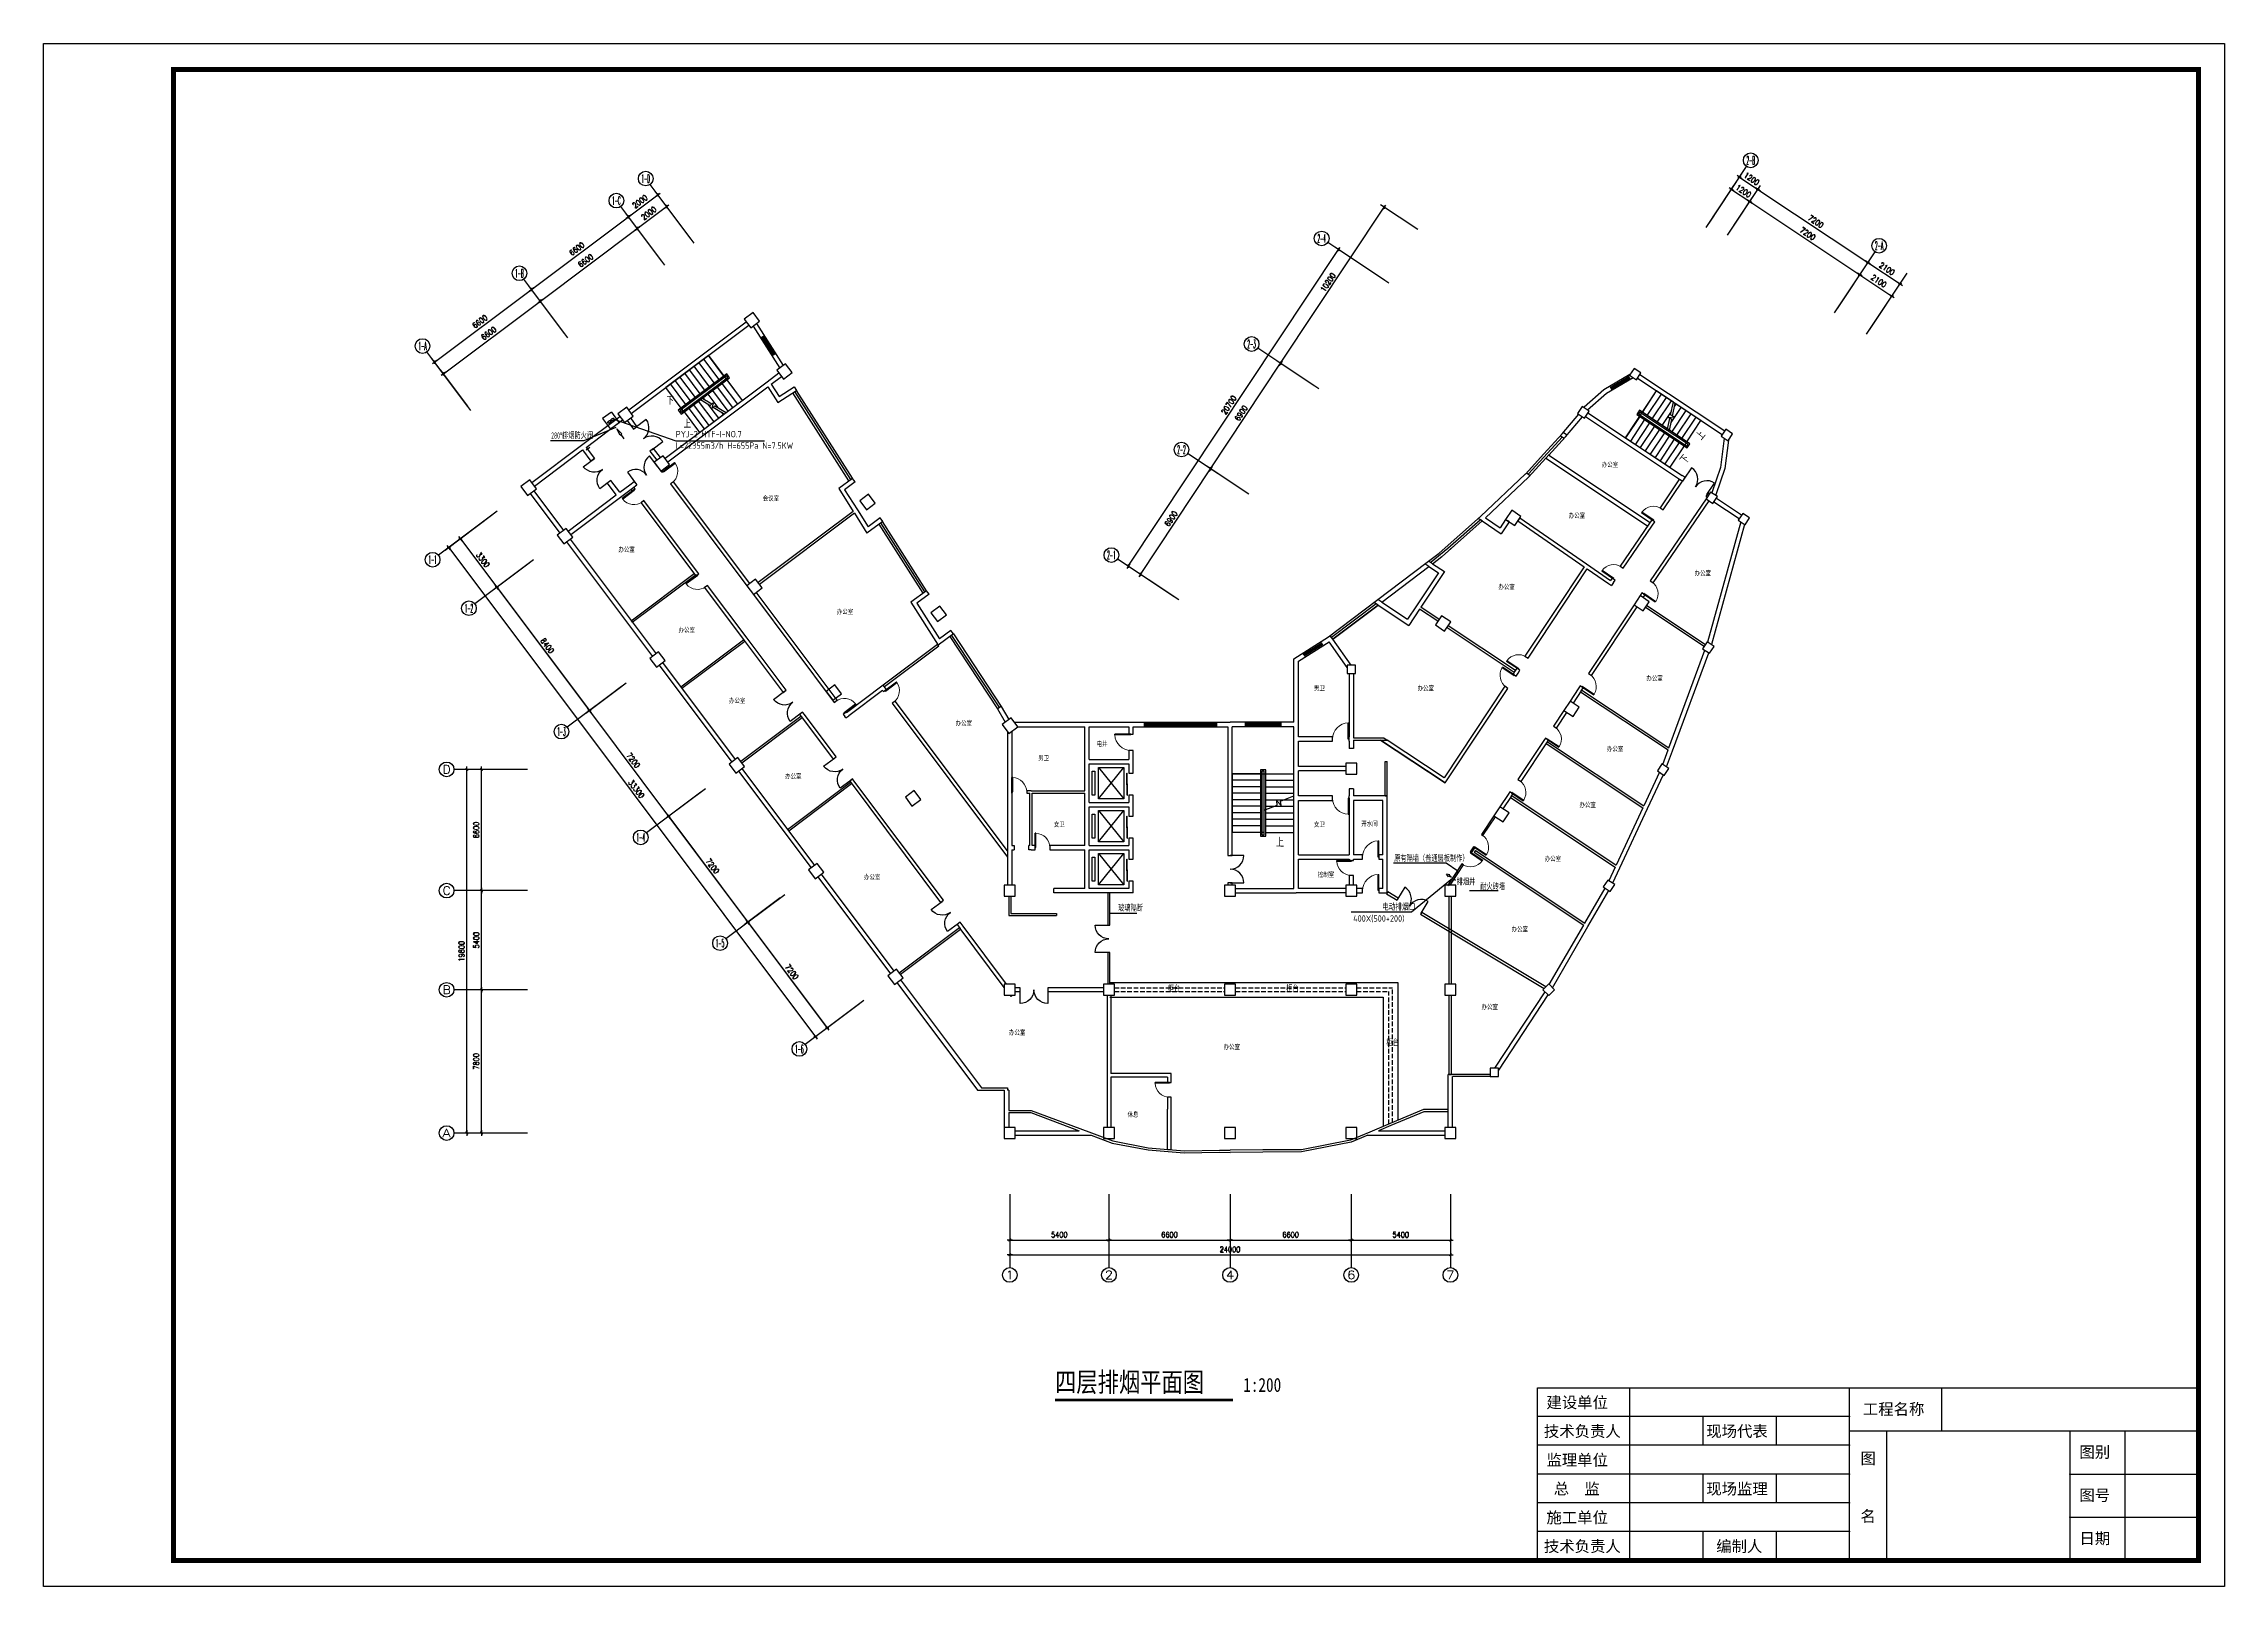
# Model space of a CAD drawing. Extents: x -149393 to 1177518, y -366685 to 296590.
# Drawn here: x 232648 to 351448, y -366143 to -282135 of the extents above; entities that cross this region are included whole.
import ezdxf
from ezdxf.enums import TextEntityAlignment as Align

# ---------------------------------------------------------------- set-up
doc = ezdxf.new("R2010")
doc.units = 0
doc.header["$LTSCALE"] = 1000
doc.header["$MEASUREMENT"] = 0
doc.linetypes.add('DASH', pattern=[0.35, 0.25, -0.1])
doc.layers.get('0').update_dxf_attribs({"linetype": 'CONTINUOUS'})
doc.layers.get('Defpoints').update_dxf_attribs({"linetype": 'CONTINUOUS'})
for name, color, linetype in [('AXIS', 3, 'CONTINUOUS'), ('AXIS_TEXT', 7, 'CONTINUOUS'), ('COLUMN', 9, 'CONTINUOUS'), ('DUCT-回风风口', 7, 'CONTINUOUS'), ('PUB_TEXT', 7, 'CONTINUOUS'), ('PUB_TITLE', 253, 'CONTINUOUS'), ('STAIR', 2, 'CONTINUOUS'), ('TEL_SYMB', 3, 'CONTINUOUS'), ('TEL_TEXT', 7, 'CONTINUOUS'), ('TH_TEXT', 7, 'CONTINUOUS'), ('WALL', 9, 'CONTINUOUS'), ('WALL-MOVE', 6, 'CONTINUOUS'), ('WINDOW', 4, 'CONTINUOUS'), ('通风', 3, 'CONTINUOUS')]:
    doc.layers.add(name, color=color, linetype=linetype)
doc.styles.add('_TCH_AXIS', font='COMPLEX', dxfattribs={"bigfont": 'GBCBIG'})
doc.styles.add('_TCH_DIM', font='SIMPLEX', dxfattribs={"bigfont": 'GBCBIG'})
doc.styles.add('_TCH_DIM_T3', font='SIMPLEX', dxfattribs={"width": 0.705882, "bigfont": 'GBCBIG'})
doc.styles.add('_TEL_DIM', font='', dxfattribs={"width": 0.8, "height": 3.5})
doc.styles.add('COMPLEX', font='COMPLEX')
doc.styles.add('DIM_FONT', font='SIMPLEX.shx', dxfattribs={"width": 0.8})
doc.styles.get("Standard").update_dxf_attribs({"font": 'gbenor.shx', "bigfont": 'gbcbig.shx'})
doc.styles.add('宋体', font='')
doc.styles.add('样式 1', font='TSSDENG', dxfattribs={"width": 0.8, "height": 3000, "bigfont": 'TSSDCHN'})
doc.styles.get('_TEL_DIM').set_extended_font_data('SimSun')
doc.styles.get('宋体').set_extended_font_data('SimSun')
doc.dimstyles.new('_TCH_ARCH&&100', dxfattribs={"dimtxt": 297.5, "dimasz": 100, "dimexe": 250, "dimexo": 300, "dimgap": 126.25, "dimtad": 1, "dimdec": 0, "dimzin": 0, "dimdsep": 46, "dimtxsty": '_TCH_DIM_T3', "dimblk": 'ARCHTICK', "dimcen": 0.09, "dimclrt": 7, "dimazin": 2, "dimtfac": 1, "dimtdec": 0, "dimtix": 1, "dimtmove": 2, "dimatfit": 3, "dimfxl": 1, "dimtolj": 1, "dimtzin": 0, "dimarcsym": 0})
doc.dimstyles.new('DIMN', dxfattribs={"dimtxt": 300, "dimasz": 1, "dimexe": 250, "dimexo": 300, "dimgap": 150, "dimtad": 1, "dimdec": 0, "dimdsep": 46, "dimtxsty": 'DIM_FONT', "dimblk": '_DIMX', "dimcen": 2.5, "dimclrt": 7, "dimadec": 0, "dimazin": 0, "dimtfac": 1, "dimtdec": 0, "dimtix": 1, "dimtmove": 2, "dimatfit": 3, "dimldrblk": '_DIMX', "dimfxl": 1, "dimtolj": 1, "dimarcsym": 0})

# ---------------------------------------------------------------- blocks, each defined once
blk = doc.blocks.new('_DIMX')
blk.add_line((-150, 0), (150, 0))
at = {"const_width": 50}
blk.add_lwpolyline([(-70, -70), (70, 70)], dxfattribs=at)
blk = doc.blocks.new('$风口$00000098')
for p, q in [((0, 0), (-100, 0)), ((0, 200), (100, 200)), ((0, -200), (0, 200)), ((100, 250), (100, -250)), ((172, 0), (315, 0)), ((315, 31), (500, 0)), ((315, 31), (315, -31)), ((315, -31), (500, 0)), ((100, -200), (0, -200))]:
    blk.add_line(p, q)
blk = doc.blocks.new('_ArchTick')
at = {"color": 0, "linetype": 'ByBlock', "const_width": 0.4}
blk.add_lwpolyline([(-0.5, -0.5), (0.5, 0.5)], dxfattribs=at)
blk = doc.blocks.new('*D743')
at = {"layer": 'AXIS', "color": 0, "lineweight": -2, "transparency": 16777216}
for p, q in [((264989, -292201), (266589, -291001)), ((267909, -292761), (266439, -290801)), ((266309, -293961), (264839, -292001))]:
    blk.add_line(p, q, dxfattribs=at)
at = {"layer": 'Defpoints', "color": 0, "transparency": 16777216}
for p in [(266589, -291001), (268089, -293001), (266489, -294201)]:
    blk.add_point(p, dxfattribs=at)
at = {"layer": 'AXIS', "color": 0, "lineweight": -2, "transparency": 16777216, "xscale": 100, "yscale": 100, "zscale": 100}
for p, rotation in [((266589, -291001), 36.87000000000068), ((264989, -292201), 216.8700000000007)]:
    blk.add_blockref('_ArchTick', p, dxfattribs=dict(at, rotation=rotation))
at = {"layer": 'AXIS', "color": 7, "transparency": 16777216, "insert": (265624, -291381), "char_height": 297.5, "attachment_point": 5, "rotation": 36.87, "style": '_TCH_DIM_T3'}
blk.add_mtext('\\A1;2000', dxfattribs=at)
blk = doc.blocks.new('*D744')
at = {"layer": 'AXIS', "color": 0, "lineweight": -2, "transparency": 16777216}
for p, q in [((264509, -291561), (266109, -290361)), ((267909, -292761), (265959, -290161)), ((266309, -293961), (264359, -291361))]:
    blk.add_line(p, q, dxfattribs=at)
at = {"layer": 'Defpoints', "color": 0, "transparency": 16777216}
for p in [(266109, -290361), (268089, -293001), (266489, -294201)]:
    blk.add_point(p, dxfattribs=at)
at = {"layer": 'AXIS', "color": 0, "lineweight": -2, "transparency": 16777216, "xscale": 100, "yscale": 100, "zscale": 100}
for p, rotation in [((266109, -290361), 36.87000000000068), ((264509, -291561), 216.8700000000007)]:
    blk.add_blockref('_ArchTick', p, dxfattribs=dict(at, rotation=rotation))
at = {"layer": 'AXIS', "color": 7, "transparency": 16777216, "insert": (265144, -290741), "char_height": 297.5, "attachment_point": 5, "rotation": 36.87, "style": '_TCH_DIM_T3'}
blk.add_mtext('\\A1;2000', dxfattribs=at)
blk = doc.blocks.new('*D745')
at = {"layer": 'AXIS', "color": 0, "lineweight": -2, "transparency": 16777216}
for p, q in [((259709, -296161), (264989, -292201)), ((266309, -293961), (264839, -292001)), ((261029, -297921), (259559, -295961))]:
    blk.add_line(p, q, dxfattribs=at)
at = {"layer": 'Defpoints', "color": 0, "transparency": 16777216}
for p in [(264989, -292201), (266489, -294201), (261209, -298161)]:
    blk.add_point(p, dxfattribs=at)
at = {"layer": 'AXIS', "color": 0, "lineweight": -2, "transparency": 16777216, "xscale": 100, "yscale": 100, "zscale": 100}
for p, rotation in [((264989, -292201), 36.86999999999998), ((259709, -296161), 216.87)]:
    blk.add_blockref('_ArchTick', p, dxfattribs=dict(at, rotation=rotation))
at = {"layer": 'AXIS', "color": 7, "transparency": 16777216, "insert": (262184, -293961), "char_height": 297.5, "attachment_point": 5, "rotation": 36.87, "style": '_TCH_DIM_T3'}
blk.add_mtext('\\A1;6600', dxfattribs=at)
blk = doc.blocks.new('*D746')
at = {"layer": 'AXIS', "color": 0, "lineweight": -2, "transparency": 16777216}
for p, q in [((259229, -295521), (264509, -291561)), ((266309, -293961), (264359, -291361)), ((261029, -297921), (259079, -295321))]:
    blk.add_line(p, q, dxfattribs=at)
at = {"layer": 'Defpoints', "color": 0, "transparency": 16777216}
for p in [(264509, -291561), (266489, -294201), (261209, -298161)]:
    blk.add_point(p, dxfattribs=at)
at = {"layer": 'AXIS', "color": 0, "lineweight": -2, "transparency": 16777216, "xscale": 100, "yscale": 100, "zscale": 100}
for p, rotation in [((264509, -291561), 36.86999999999998), ((259229, -295521), 216.87)]:
    blk.add_blockref('_ArchTick', p, dxfattribs=dict(at, rotation=rotation))
at = {"layer": 'AXIS', "color": 7, "transparency": 16777216, "insert": (261704, -293321), "char_height": 297.5, "attachment_point": 5, "rotation": 36.87, "style": '_TCH_DIM_T3'}
blk.add_mtext('\\A1;6600', dxfattribs=at)
blk = doc.blocks.new('*D747')
at = {"layer": 'AXIS', "color": 0, "lineweight": -2, "transparency": 16777216}
for p, q in [((254429, -300121), (259709, -296161)), ((261029, -297921), (259559, -295961)), ((255749, -301881), (254279, -299921))]:
    blk.add_line(p, q, dxfattribs=at)
at = {"layer": 'Defpoints', "color": 0, "transparency": 16777216}
for p in [(259709, -296161), (261209, -298161), (255929, -302121)]:
    blk.add_point(p, dxfattribs=at)
at = {"layer": 'AXIS', "color": 0, "lineweight": -2, "transparency": 16777216, "xscale": 100, "yscale": 100, "zscale": 100}
for p, rotation in [((259709, -296161), 36.86999999999998), ((254429, -300121), 216.87)]:
    blk.add_blockref('_ArchTick', p, dxfattribs=dict(at, rotation=rotation))
at = {"layer": 'AXIS', "color": 7, "transparency": 16777216, "insert": (256904, -297921), "char_height": 297.5, "attachment_point": 5, "rotation": 36.87, "style": '_TCH_DIM_T3'}
blk.add_mtext('\\A1;6600', dxfattribs=at)
blk = doc.blocks.new('*D748')
at = {"layer": 'AXIS', "color": 0, "lineweight": -2, "transparency": 16777216}
for p, q in [((253949, -299481), (259229, -295521)), ((261029, -297921), (259079, -295321)), ((255749, -301881), (253799, -299281))]:
    blk.add_line(p, q, dxfattribs=at)
at = {"layer": 'Defpoints', "color": 0, "transparency": 16777216}
for p in [(259229, -295521), (261209, -298161), (255929, -302121)]:
    blk.add_point(p, dxfattribs=at)
at = {"layer": 'AXIS', "color": 0, "lineweight": -2, "transparency": 16777216, "xscale": 100, "yscale": 100, "zscale": 100}
for p, rotation in [((259229, -295521), 36.86999999999998), ((253949, -299481), 216.87)]:
    blk.add_blockref('_ArchTick', p, dxfattribs=dict(at, rotation=rotation))
at = {"layer": 'AXIS', "color": 7, "transparency": 16777216, "insert": (256424, -297281), "char_height": 297.5, "attachment_point": 5, "rotation": 36.87, "style": '_TCH_DIM_T3'}
blk.add_mtext('\\A1;6600', dxfattribs=at)
blk = doc.blocks.new('*D749')
at = {"layer": 'AXIS', "color": 0, "lineweight": -2, "transparency": 16777216}
for p, q in [((330371, -296553), (331727, -294512)), ((331589, -294720), (333338, -295882)), ((332121, -297715), (333476, -295674))]:
    blk.add_line(p, q, dxfattribs=at)
at = {"layer": 'Defpoints', "color": 0, "transparency": 16777216}
for p in [(330205, -296802), (333338, -295882), (331955, -297965)]:
    blk.add_point(p, dxfattribs=at)
at = {"layer": 'AXIS', "color": 0, "lineweight": -2, "transparency": 16777216, "xscale": 100, "yscale": 100, "zscale": 100}
for p, rotation in [((331589, -294720), 146.3999999999992), ((333338, -295882), 326.3999999999992)]:
    blk.add_blockref('_ArchTick', p, dxfattribs=dict(at, rotation=rotation))
at = {"layer": 'AXIS', "color": 7, "transparency": 16777216, "insert": (332616, -295072), "char_height": 297.5, "attachment_point": 5, "rotation": 326.4, "style": '_TCH_DIM_T3'}
blk.add_mtext('\\A1;2100', dxfattribs=at)
blk = doc.blocks.new('*D750')
at = {"layer": 'AXIS', "color": 0, "lineweight": -2, "transparency": 16777216}
for p, q in [((330371, -296553), (332170, -293846)), ((332032, -294054), (333781, -295216)), ((332121, -297715), (333919, -295008))]:
    blk.add_line(p, q, dxfattribs=at)
at = {"layer": 'Defpoints', "color": 0, "transparency": 16777216}
for p in [(333781, -295216), (330205, -296802), (331955, -297965)]:
    blk.add_point(p, dxfattribs=at)
at = {"layer": 'AXIS', "color": 0, "lineweight": -2, "transparency": 16777216, "xscale": 100, "yscale": 100, "zscale": 100}
for p, rotation in [((332032, -294054), 146.4000000000005), ((333781, -295216), 326.4000000000005)]:
    blk.add_blockref('_ArchTick', p, dxfattribs=dict(at, rotation=rotation))
at = {"layer": 'AXIS', "color": 7, "transparency": 16777216, "insert": (333058, -294406), "char_height": 297.5, "attachment_point": 5, "rotation": 326.4, "style": '_TCH_DIM_T3'}
blk.add_mtext('\\A1;2100', dxfattribs=at)
blk = doc.blocks.new('*D751')
at = {"layer": 'AXIS', "color": 0, "lineweight": -2, "transparency": 16777216}
for p, q in [((324374, -292568), (325730, -290527)), ((325592, -290736), (331589, -294720)), ((330371, -296553), (331727, -294512))]:
    blk.add_line(p, q, dxfattribs=at)
at = {"layer": 'Defpoints', "color": 0, "transparency": 16777216}
for p in [(324208, -292818), (331589, -294720), (330205, -296802)]:
    blk.add_point(p, dxfattribs=at)
at = {"layer": 'AXIS', "color": 0, "lineweight": -2, "transparency": 16777216, "xscale": 100, "yscale": 100, "zscale": 100}
for p, rotation in [((325592, -290736), 146.3999999999997), ((331589, -294720), 326.3999999999997)]:
    blk.add_blockref('_ArchTick', p, dxfattribs=dict(at, rotation=rotation))
at = {"layer": 'AXIS', "color": 7, "transparency": 16777216, "insert": (328743, -292499), "char_height": 297.5, "attachment_point": 5, "rotation": 326.4, "style": '_TCH_DIM_T3'}
blk.add_mtext('\\A1;7200', dxfattribs=at)
blk = doc.blocks.new('*D752')
at = {"layer": 'AXIS', "color": 0, "lineweight": -2, "transparency": 16777216}
for p, q in [((324374, -292568), (326173, -289861)), ((326035, -290069), (332032, -294054)), ((330371, -296553), (332170, -293846))]:
    blk.add_line(p, q, dxfattribs=at)
at = {"layer": 'Defpoints', "color": 0, "transparency": 16777216}
for p in [(324208, -292818), (332032, -294054), (330205, -296802)]:
    blk.add_point(p, dxfattribs=at)
at = {"layer": 'AXIS', "color": 0, "lineweight": -2, "transparency": 16777216, "xscale": 100, "yscale": 100, "zscale": 100}
for p, rotation in [((326035, -290069), 146.3999999999997), ((332032, -294054), 326.3999999999997)]:
    blk.add_blockref('_ArchTick', p, dxfattribs=dict(at, rotation=rotation))
at = {"layer": 'AXIS', "color": 7, "transparency": 16777216, "insert": (329185, -291833), "char_height": 297.5, "attachment_point": 5, "rotation": 326.4, "style": '_TCH_DIM_T3'}
blk.add_mtext('\\A1;7200', dxfattribs=at)
blk = doc.blocks.new('*D753')
at = {"layer": 'AXIS', "color": 0, "lineweight": -2, "transparency": 16777216}
for p, q in [((323375, -291904), (324731, -289863)), ((324374, -292568), (325730, -290527)), ((324592, -290072), (325592, -290736))]:
    blk.add_line(p, q, dxfattribs=at)
at = {"layer": 'Defpoints', "color": 0, "transparency": 16777216}
for p in [(325592, -290736), (323209, -292154), (324208, -292818)]:
    blk.add_point(p, dxfattribs=at)
at = {"layer": 'AXIS', "color": 0, "lineweight": -2, "transparency": 16777216, "xscale": 100, "yscale": 100, "zscale": 100}
for p, rotation in [((324592, -290072), 146.4000000000012), ((325592, -290736), 326.4000000000012)]:
    blk.add_blockref('_ArchTick', p, dxfattribs=dict(at, rotation=rotation))
at = {"layer": 'AXIS', "color": 7, "transparency": 16777216, "insert": (325244, -290175), "char_height": 297.5, "attachment_point": 5, "rotation": 326.4, "style": '_TCH_DIM_T3'}
blk.add_mtext('\\A1;1200', dxfattribs=at)
blk = doc.blocks.new('*D754')
at = {"layer": 'AXIS', "color": 0, "lineweight": -2, "transparency": 16777216}
for p, q in [((323375, -291904), (325173, -289197)), ((324374, -292568), (326173, -289861)), ((325035, -289405), (326035, -290069))]:
    blk.add_line(p, q, dxfattribs=at)
at = {"layer": 'Defpoints', "color": 0, "transparency": 16777216}
for p in [(326035, -290069), (323209, -292154), (324208, -292818)]:
    blk.add_point(p, dxfattribs=at)
at = {"layer": 'AXIS', "color": 0, "lineweight": -2, "transparency": 16777216, "xscale": 100, "yscale": 100, "zscale": 100}
for p, rotation in [((325035, -289405), 146.3999999999981), ((326035, -290069), 326.3999999999982)]:
    blk.add_blockref('_ArchTick', p, dxfattribs=dict(at, rotation=rotation))
at = {"layer": 'AXIS', "color": 7, "transparency": 16777216, "insert": (325687, -289508), "char_height": 297.5, "attachment_point": 5, "rotation": 326.4, "style": '_TCH_DIM_T3'}
blk.add_mtext('\\A1;1200', dxfattribs=at)
blk = doc.blocks.new('*D755')
at = {"layer": 'AXIS', "color": 0, "lineweight": -2, "transparency": 16777216}
for p, q in [((300036, -299543), (305681, -291047)), ((307513, -292264), (305472, -290908)), ((301869, -300760), (299828, -299404))]:
    blk.add_line(p, q, dxfattribs=at)
at = {"layer": 'Defpoints', "color": 0, "transparency": 16777216}
for p in [(305681, -291047), (307763, -292430), (302118, -300926)]:
    blk.add_point(p, dxfattribs=at)
at = {"layer": 'AXIS', "color": 0, "lineweight": -2, "transparency": 16777216, "xscale": 100, "yscale": 100, "zscale": 100}
for p, rotation in [((305681, -291047), 56.39999999999981), ((300036, -299543), 236.3999999999998)]:
    blk.add_blockref('_ArchTick', p, dxfattribs=dict(at, rotation=rotation))
at = {"layer": 'AXIS', "color": 7, "transparency": 16777216, "insert": (302629, -295143), "char_height": 297.5, "attachment_point": 5, "rotation": 56.4, "style": '_TCH_DIM_T3'}
blk.add_mtext('\\A1;10200', dxfattribs=at)
blk = doc.blocks.new('*D756')
at = {"layer": 'AXIS', "color": 0, "lineweight": -2, "transparency": 16777216}
for p, q in [((296218, -305290), (300036, -299543)), ((301869, -300760), (299828, -299404)), ((298050, -306507), (296009, -305151))]:
    blk.add_line(p, q, dxfattribs=at)
at = {"layer": 'Defpoints', "color": 0, "transparency": 16777216}
for p in [(300036, -299543), (302118, -300926), (298300, -306673)]:
    blk.add_point(p, dxfattribs=at)
at = {"layer": 'AXIS', "color": 0, "lineweight": -2, "transparency": 16777216, "xscale": 100, "yscale": 100, "zscale": 100}
for p, rotation in [((300036, -299543), 56.40000000000044), ((296218, -305290), 236.4000000000005)]:
    blk.add_blockref('_ArchTick', p, dxfattribs=dict(at, rotation=rotation))
at = {"layer": 'AXIS', "color": 7, "transparency": 16777216, "insert": (297898, -302264), "char_height": 297.5, "attachment_point": 5, "rotation": 56.4, "style": '_TCH_DIM_T3'}
blk.add_mtext('\\A1;6900', dxfattribs=at)
blk = doc.blocks.new('*D757')
at = {"layer": 'AXIS', "color": 0, "lineweight": -2, "transparency": 16777216}
for p, q in [((292399, -311037), (296218, -305290)), ((298050, -306507), (296009, -305151)), ((294232, -312254), (292191, -310899))]:
    blk.add_line(p, q, dxfattribs=at)
at = {"layer": 'Defpoints', "color": 0, "transparency": 16777216}
for p in [(296218, -305290), (298300, -306673), (294482, -312420)]:
    blk.add_point(p, dxfattribs=at)
at = {"layer": 'AXIS', "color": 0, "lineweight": -2, "transparency": 16777216, "xscale": 100, "yscale": 100, "zscale": 100}
for p, rotation in [((296218, -305290), 56.39999999999963), ((292399, -311037), 236.3999999999997)]:
    blk.add_blockref('_ArchTick', p, dxfattribs=dict(at, rotation=rotation))
at = {"layer": 'AXIS', "color": 7, "transparency": 16777216, "insert": (294079, -308011), "char_height": 297.5, "attachment_point": 5, "rotation": 56.4, "style": '_TCH_DIM_T3'}
blk.add_mtext('\\A1;6900', dxfattribs=at)
blk = doc.blocks.new('*D758')
at = {"layer": 'AXIS', "color": 0, "lineweight": -2, "transparency": 16777216}
for p, q in [((291733, -310594), (303188, -293353)), ((305687, -295013), (302980, -293214)), ((294232, -312254), (291525, -310456))]:
    blk.add_line(p, q, dxfattribs=at)
at = {"layer": 'Defpoints', "color": 0, "transparency": 16777216}
for p in [(303188, -293353), (305937, -295179), (294482, -312420)]:
    blk.add_point(p, dxfattribs=at)
at = {"layer": 'AXIS', "color": 0, "lineweight": -2, "transparency": 16777216, "xscale": 100, "yscale": 100, "zscale": 100}
for p, rotation in [((303188, -293353), 56.39999999999999), ((291733, -310594), 236.4)]:
    blk.add_blockref('_ArchTick', p, dxfattribs=dict(at, rotation=rotation))
at = {"layer": 'AXIS', "color": 7, "transparency": 16777216, "insert": (297231, -301821), "char_height": 297.5, "attachment_point": 5, "rotation": 56.4, "style": '_TCH_DIM_T3'}
blk.add_mtext('\\A1;20700', dxfattribs=at)
blk = doc.blocks.new('*D759')
at = {"layer": 'AXIS', "color": 0, "lineweight": -2, "transparency": 16777216}
for p, q in [((264138, -317138), (262178, -318608)), ((262378, -318458), (266698, -324218)), ((268458, -322898), (266498, -324368))]:
    blk.add_line(p, q, dxfattribs=at)
at = {"layer": 'Defpoints', "color": 0, "transparency": 16777216}
for p in [(264378, -316958), (268698, -322718), (266698, -324218)]:
    blk.add_point(p, dxfattribs=at)
at = {"layer": 'AXIS', "color": 0, "lineweight": -2, "transparency": 16777216, "xscale": 100, "yscale": 100, "zscale": 100}
for p, rotation in [((262378, -318458), 126.8700000000012), ((266698, -324218), 306.8700000000013)]:
    blk.add_blockref('_ArchTick', p, dxfattribs=dict(at, rotation=rotation))
at = {"layer": 'AXIS', "color": 7, "transparency": 16777216, "insert": (264758, -321173), "char_height": 297.5, "attachment_point": 5, "rotation": 306.87, "style": '_TCH_DIM_T3'}
blk.add_mtext('\\A1;7200', dxfattribs=at)
blk = doc.blocks.new('*D760')
at = {"layer": 'AXIS', "color": 0, "lineweight": -2, "transparency": 16777216}
for p, q in [((272778, -328658), (270818, -330128)), ((271018, -329978), (275338, -335738)), ((277098, -334418), (275138, -335888))]:
    blk.add_line(p, q, dxfattribs=at)
at = {"layer": 'Defpoints', "color": 0, "transparency": 16777216}
for p in [(273018, -328478), (277338, -334238), (275338, -335738)]:
    blk.add_point(p, dxfattribs=at)
at = {"layer": 'AXIS', "color": 0, "lineweight": -2, "transparency": 16777216, "xscale": 100, "yscale": 100, "zscale": 100}
for p, rotation in [((271018, -329978), 126.8700000000012), ((275338, -335738), 306.8700000000013)]:
    blk.add_blockref('_ArchTick', p, dxfattribs=dict(at, rotation=rotation))
at = {"layer": 'AXIS', "color": 7, "transparency": 16777216, "insert": (273398, -332693), "char_height": 297.5, "attachment_point": 5, "rotation": 306.87, "style": '_TCH_DIM_T3'}
blk.add_mtext('\\A1;7200', dxfattribs=at)
blk = doc.blocks.new('*D761')
at = {"layer": 'AXIS', "color": 0, "lineweight": -2, "transparency": 16777216}
for p, q in [((257118, -307778), (254518, -309728)), ((254718, -309578), (274698, -336218)), ((277098, -334418), (274498, -336368))]:
    blk.add_line(p, q, dxfattribs=at)
at = {"layer": 'Defpoints', "color": 0, "transparency": 16777216}
for p in [(257358, -307598), (277338, -334238), (274698, -336218)]:
    blk.add_point(p, dxfattribs=at)
at = {"layer": 'AXIS', "color": 0, "lineweight": -2, "transparency": 16777216, "xscale": 100, "yscale": 100, "zscale": 100}
for p, rotation in [((254718, -309578), 126.8700000000008), ((274698, -336218), 306.8700000000008)]:
    blk.add_blockref('_ArchTick', p, dxfattribs=dict(at, rotation=rotation))
at = {"layer": 'AXIS', "color": 7, "transparency": 16777216, "insert": (264928, -322733), "char_height": 297.5, "attachment_point": 5, "rotation": 306.87, "style": '_TCH_DIM_T3'}
blk.add_mtext('\\A1;33300', dxfattribs=at)
blk = doc.blocks.new('*D762')
at = {"layer": 'AXIS', "color": 0, "lineweight": -2, "transparency": 16777216}
for p, q in [((268458, -322898), (266498, -324368)), ((266698, -324218), (271018, -329978)), ((272778, -328658), (270818, -330128))]:
    blk.add_line(p, q, dxfattribs=at)
at = {"layer": 'Defpoints', "color": 0, "transparency": 16777216}
for p in [(268698, -322718), (273018, -328478), (271018, -329978)]:
    blk.add_point(p, dxfattribs=at)
at = {"layer": 'AXIS', "color": 0, "lineweight": -2, "transparency": 16777216, "xscale": 100, "yscale": 100, "zscale": 100}
for p, rotation in [((266698, -324218), 126.8700000000005), ((271018, -329978), 306.8700000000005)]:
    blk.add_blockref('_ArchTick', p, dxfattribs=dict(at, rotation=rotation))
at = {"layer": 'AXIS', "color": 7, "transparency": 16777216, "insert": (269078, -326933), "char_height": 297.5, "attachment_point": 5, "rotation": 306.87, "style": '_TCH_DIM_T3'}
blk.add_mtext('\\A1;7200', dxfattribs=at)
blk = doc.blocks.new('*D763')
at = {"layer": 'AXIS', "color": 0, "lineweight": -2, "transparency": 16777216}
for p, q in [((259098, -310418), (257138, -311888)), ((257338, -311738), (262378, -318458)), ((264138, -317138), (262178, -318608))]:
    blk.add_line(p, q, dxfattribs=at)
at = {"layer": 'Defpoints', "color": 0, "transparency": 16777216}
for p in [(259338, -310238), (264378, -316958), (262378, -318458)]:
    blk.add_point(p, dxfattribs=at)
at = {"layer": 'AXIS', "color": 0, "lineweight": -2, "transparency": 16777216, "xscale": 100, "yscale": 100, "zscale": 100}
for p, rotation in [((257338, -311738), 126.8700000000008), ((262378, -318458), 306.8700000000008)]:
    blk.add_blockref('_ArchTick', p, dxfattribs=dict(at, rotation=rotation))
at = {"layer": 'AXIS', "color": 7, "transparency": 16777216, "insert": (260078, -314933), "char_height": 297.5, "attachment_point": 5, "rotation": 306.87, "style": '_TCH_DIM_T3'}
blk.add_mtext('\\A1;8400', dxfattribs=at)
blk = doc.blocks.new('*D764')
at = {"layer": 'AXIS', "color": 0, "lineweight": -2, "transparency": 16777216}
for p, q in [((257118, -307778), (255158, -309248)), ((255358, -309098), (257338, -311738)), ((259098, -310418), (257138, -311888))]:
    blk.add_line(p, q, dxfattribs=at)
at = {"layer": 'Defpoints', "color": 0, "transparency": 16777216}
for p in [(257358, -307598), (259338, -310238), (257338, -311738)]:
    blk.add_point(p, dxfattribs=at)
at = {"layer": 'AXIS', "color": 0, "lineweight": -2, "transparency": 16777216, "xscale": 100, "yscale": 100, "zscale": 100}
for p, rotation in [((255358, -309098), 126.8700000000016), ((257338, -311738), 306.8700000000015)]:
    blk.add_blockref('_ArchTick', p, dxfattribs=dict(at, rotation=rotation))
at = {"layer": 'AXIS', "color": 7, "transparency": 16777216, "insert": (256568, -310253), "char_height": 297.5, "attachment_point": 5, "rotation": 306.87, "style": '_TCH_DIM_T3'}
blk.add_mtext('\\A1;3300', dxfattribs=at)
blk = doc.blocks.new('*D765')
at = {"layer": 'AXIS', "color": 0, "lineweight": -2, "transparency": 16777216}
for p, q in [((297282, -345083), (297282, -347533)), ((303882, -345083), (303882, -347533)), ((297282, -347283), (303882, -347283))]:
    blk.add_line(p, q, dxfattribs=at)
at = {"layer": 'Defpoints', "color": 0, "transparency": 16777216}
for p in [(297282, -344783), (303882, -344783), (303882, -347283)]:
    blk.add_point(p, dxfattribs=at)
at = {"layer": 'AXIS', "color": 0, "lineweight": -2, "transparency": 16777216, "xscale": 100, "yscale": 100, "zscale": 100, "rotation": 180}
blk.add_blockref('_ArchTick', (297282, -347283), dxfattribs=at)
at = {"layer": 'AXIS', "color": 0, "lineweight": -2, "transparency": 16777216, "xscale": 100, "yscale": 100, "zscale": 100}
blk.add_blockref('_ArchTick', (303882, -347283), dxfattribs=at)
at = {"layer": 'AXIS', "color": 7, "transparency": 16777216, "insert": (300582, -347008), "char_height": 297.5, "attachment_point": 5, "style": '_TCH_DIM_T3'}
blk.add_mtext('\\A1;6600', dxfattribs=at)
blk = doc.blocks.new('*D766')
at = {"layer": 'AXIS', "color": 0, "lineweight": -2, "transparency": 16777216}
for p, q in [((303882, -345083), (303882, -347533)), ((309282, -345083), (309282, -347533)), ((303882, -347283), (309282, -347283))]:
    blk.add_line(p, q, dxfattribs=at)
at = {"layer": 'Defpoints', "color": 0, "transparency": 16777216}
for p in [(303882, -344783), (309282, -344783), (309282, -347283)]:
    blk.add_point(p, dxfattribs=at)
at = {"layer": 'AXIS', "color": 0, "lineweight": -2, "transparency": 16777216, "xscale": 100, "yscale": 100, "zscale": 100, "rotation": 180}
blk.add_blockref('_ArchTick', (303882, -347283), dxfattribs=at)
at = {"layer": 'AXIS', "color": 0, "lineweight": -2, "transparency": 16777216, "xscale": 100, "yscale": 100, "zscale": 100}
blk.add_blockref('_ArchTick', (309282, -347283), dxfattribs=at)
at = {"layer": 'AXIS', "color": 7, "transparency": 16777216, "insert": (306582, -347008), "char_height": 297.5, "attachment_point": 5, "style": '_TCH_DIM_T3'}
blk.add_mtext('\\A1;5400', dxfattribs=at)
blk = doc.blocks.new('*D767')
at = {"layer": 'AXIS', "color": 0, "lineweight": -2, "transparency": 16777216}
for p, q in [((290682, -345083), (290682, -347533)), ((297282, -345083), (297282, -347533)), ((290682, -347283), (297282, -347283))]:
    blk.add_line(p, q, dxfattribs=at)
at = {"layer": 'Defpoints', "color": 0, "transparency": 16777216}
for p in [(290682, -344783), (297282, -344783), (297282, -347283)]:
    blk.add_point(p, dxfattribs=at)
at = {"layer": 'AXIS', "color": 0, "lineweight": -2, "transparency": 16777216, "xscale": 100, "yscale": 100, "zscale": 100, "rotation": 180}
blk.add_blockref('_ArchTick', (290682, -347283), dxfattribs=at)
at = {"layer": 'AXIS', "color": 0, "lineweight": -2, "transparency": 16777216, "xscale": 100, "yscale": 100, "zscale": 100}
blk.add_blockref('_ArchTick', (297282, -347283), dxfattribs=at)
at = {"layer": 'AXIS', "color": 7, "transparency": 16777216, "insert": (293982, -347008), "char_height": 297.5, "attachment_point": 5, "style": '_TCH_DIM_T3'}
blk.add_mtext('\\A1;6600', dxfattribs=at)
blk = doc.blocks.new('*D768')
at = {"layer": 'AXIS', "color": 0, "lineweight": -2, "transparency": 16777216}
for p, q in [((285282, -345083), (285282, -347533)), ((290682, -345083), (290682, -347533)), ((285282, -347283), (290682, -347283))]:
    blk.add_line(p, q, dxfattribs=at)
at = {"layer": 'Defpoints', "color": 0, "transparency": 16777216}
for p in [(285282, -344783), (290682, -344783), (290682, -347283)]:
    blk.add_point(p, dxfattribs=at)
at = {"layer": 'AXIS', "color": 0, "lineweight": -2, "transparency": 16777216, "xscale": 100, "yscale": 100, "zscale": 100, "rotation": 180}
blk.add_blockref('_ArchTick', (285282, -347283), dxfattribs=at)
at = {"layer": 'AXIS', "color": 0, "lineweight": -2, "transparency": 16777216, "xscale": 100, "yscale": 100, "zscale": 100}
blk.add_blockref('_ArchTick', (290682, -347283), dxfattribs=at)
at = {"layer": 'AXIS', "color": 7, "transparency": 16777216, "insert": (287982, -347008), "char_height": 297.5, "attachment_point": 5, "style": '_TCH_DIM_T3'}
blk.add_mtext('\\A1;5400', dxfattribs=at)
blk = doc.blocks.new('*D769')
at = {"layer": 'AXIS', "color": 0, "lineweight": -2, "transparency": 16777216}
for p, q in [((285282, -345083), (285282, -348333)), ((309282, -345083), (309282, -348333)), ((285282, -348083), (309282, -348083))]:
    blk.add_line(p, q, dxfattribs=at)
at = {"layer": 'Defpoints', "color": 0, "transparency": 16777216}
for p in [(285282, -344783), (309282, -344783), (309282, -348083)]:
    blk.add_point(p, dxfattribs=at)
at = {"layer": 'AXIS', "color": 0, "lineweight": -2, "transparency": 16777216, "xscale": 100, "yscale": 100, "zscale": 100, "rotation": 180}
blk.add_blockref('_ArchTick', (285282, -348083), dxfattribs=at)
at = {"layer": 'AXIS', "color": 0, "lineweight": -2, "transparency": 16777216, "xscale": 100, "yscale": 100, "zscale": 100}
blk.add_blockref('_ArchTick', (309282, -348083), dxfattribs=at)
at = {"layer": 'AXIS', "color": 7, "transparency": 16777216, "insert": (297282, -347808), "char_height": 297.5, "attachment_point": 5, "style": '_TCH_DIM_T3'}
blk.add_mtext('\\A1;24000', dxfattribs=at)
blk = doc.blocks.new('*D770')
at = {"layer": 'AXIS', "color": 0, "lineweight": -2, "transparency": 16777216}
for p, q in [((258704, -333657), (256254, -333657)), ((256504, -341457), (256504, -333657)), ((258704, -341457), (256254, -341457))]:
    blk.add_line(p, q, dxfattribs=at)
at = {"layer": 'Defpoints', "color": 0, "transparency": 16777216}
for p in [(256504, -333657), (259004, -333657), (259004, -341457)]:
    blk.add_point(p, dxfattribs=at)
at = {"layer": 'AXIS', "color": 0, "lineweight": -2, "transparency": 16777216, "xscale": 100, "yscale": 100, "zscale": 100}
for p, rotation in [((256504, -333657), 90), ((256504, -341457), 270)]:
    blk.add_blockref('_ArchTick', p, dxfattribs=dict(at, rotation=rotation))
at = {"layer": 'AXIS', "color": 7, "transparency": 16777216, "insert": (256229, -337557), "char_height": 297.5, "attachment_point": 5, "rotation": 90, "style": '_TCH_DIM_T3'}
blk.add_mtext('\\A1;7800', dxfattribs=at)
blk = doc.blocks.new('*D771')
at = {"layer": 'AXIS', "color": 0, "lineweight": -2, "transparency": 16777216}
for p, q in [((258404, -321657), (255454, -321657)), ((255704, -341457), (255704, -321657)), ((258404, -341457), (255454, -341457))]:
    blk.add_line(p, q, dxfattribs=at)
at = {"layer": 'Defpoints', "color": 0, "transparency": 16777216}
for p in [(255704, -321657), (258704, -321657), (258704, -341457)]:
    blk.add_point(p, dxfattribs=at)
at = {"layer": 'AXIS', "color": 0, "lineweight": -2, "transparency": 16777216, "xscale": 100, "yscale": 100, "zscale": 100}
for p, rotation in [((255704, -321657), 90), ((255704, -341457), 270)]:
    blk.add_blockref('_ArchTick', p, dxfattribs=dict(at, rotation=rotation))
at = {"layer": 'AXIS', "color": 7, "transparency": 16777216, "insert": (255429, -331557), "char_height": 297.5, "attachment_point": 5, "rotation": 90, "style": '_TCH_DIM_T3'}
blk.add_mtext('\\A1;19800', dxfattribs=at)
blk = doc.blocks.new('*D772')
at = {"layer": 'AXIS', "color": 0, "lineweight": -2, "transparency": 16777216}
for p, q in [((258704, -328257), (256254, -328257)), ((256504, -333657), (256504, -328257)), ((258704, -333657), (256254, -333657))]:
    blk.add_line(p, q, dxfattribs=at)
at = {"layer": 'Defpoints', "color": 0, "transparency": 16777216}
for p in [(256504, -328257), (259004, -328257), (259004, -333657)]:
    blk.add_point(p, dxfattribs=at)
at = {"layer": 'AXIS', "color": 0, "lineweight": -2, "transparency": 16777216, "xscale": 100, "yscale": 100, "zscale": 100}
for p, rotation in [((256504, -328257), 90), ((256504, -333657), 270)]:
    blk.add_blockref('_ArchTick', p, dxfattribs=dict(at, rotation=rotation))
at = {"layer": 'AXIS', "color": 7, "transparency": 16777216, "insert": (256229, -330957), "char_height": 297.5, "attachment_point": 5, "rotation": 90, "style": '_TCH_DIM_T3'}
blk.add_mtext('\\A1;5400', dxfattribs=at)
blk = doc.blocks.new('*D773')
at = {"layer": 'AXIS', "color": 0, "lineweight": -2, "transparency": 16777216}
for p, q in [((258704, -321657), (256254, -321657)), ((256504, -328257), (256504, -321657)), ((258704, -328257), (256254, -328257))]:
    blk.add_line(p, q, dxfattribs=at)
at = {"layer": 'Defpoints', "color": 0, "transparency": 16777216}
for p in [(256504, -321657), (259004, -321657), (259004, -328257)]:
    blk.add_point(p, dxfattribs=at)
at = {"layer": 'AXIS', "color": 0, "lineweight": -2, "transparency": 16777216, "xscale": 100, "yscale": 100, "zscale": 100}
for p, rotation in [((256504, -321657), 90), ((256504, -328257), 270)]:
    blk.add_blockref('_ArchTick', p, dxfattribs=dict(at, rotation=rotation))
at = {"layer": 'AXIS', "color": 7, "transparency": 16777216, "insert": (256229, -324957), "char_height": 297.5, "attachment_point": 5, "rotation": 90, "style": '_TCH_DIM_T3'}
blk.add_mtext('\\A1;6600', dxfattribs=at)
blk = doc.blocks.new('_FZHK')
blk.add_lwpolyline([(-0.5, -0.5), (0.5, -0.5), (0.5, 0.5), (-0.5, 0.5)], close=True)
blk = doc.blocks.new('_AXISO')
blk.add_circle((0, 0), 0.5)
at = {"layer": 'AXIS_TEXT', "style": 'COMPLEX', "width": 1.041667}
blk.add_attdef('A', text='', height=0.56, dxfattribs=at).set_placement((-0.25, -0.28), (0.25, -0.28), align=Align.FIT)
blk = doc.blocks.new('$TCHSYS$DOOR2D')
for p, q in [((0.45, 0.975), (0.5, 0.975)), ((0.45, 0), (0.45, 0.975)), ((0.5, 0), (0.45, 0)), ((0.5, 0), (0.5, 0.975))]:
    blk.add_line(p, q)
at = {"lineweight": 13}
blk.add_arc((0.475, 0), 0.975, 91.46928, 180, dxfattribs=at)
blk = doc.blocks.new('$DorLib2D$00000029')
for p, q in [((-0.5, 0.169), (0.02, 0.169)), ((-0.5, 0.169), (-0.5, 0.15)), ((-0.5, 0.15), (0.02, 0.15)), ((-0.02, 0.187), (-0.02, 0.169)), ((-0.02, 0.187), (0.5, 0.187)), ((-0.02, 0.169), (0.5, 0.169)), ((0.02, 0.15), (0.02, 0.169)), ((0.5, 0.187), (0.5, 0.169))]:
    blk.add_line(p, q)
blk = doc.blocks.new('$DorLib2D$00000001')
for p, q in [((0.45, 0.975), (0.5, 0.975)), ((0.45, 0), (0.45, 0.975)), ((0.5, 0), (0.45, 0)), ((0.5, 0), (0.5, 0.975))]:
    blk.add_line(p, q)
at = {"lineweight": 13}
blk.add_arc((0.475, 0), 0.975, 91.46928, 180, dxfattribs=at)
blk = doc.blocks.new('$TCHSYS$WIN2D')
for p, q in [((-0.5, 0.5), (0.5, 0.5)), ((0.5, 0.167), (-0.5, 0.167)), ((0.5, -0.167), (-0.5, -0.167)), ((-0.5, -0.5), (0.5, -0.5))]:
    blk.add_line(p, q)
blk = doc.blocks.new('会签栏')
at = {"layer": 'PUB_TITLE', "color": 4, "lineweight": 30}
blk.add_lwpolyline([(-18000, 0), (-18000, 4700), (0, 4700)], dxfattribs=at)
at = {"layer": 'PUB_TITLE', "color": 4}
for points in [[(-15500, 4700), (-15500, 0)], [(-9500, 0), (-9500, 4700)], [(-7000, 4700), (-7000, 3525)], [(-9500, 3917), (-18000, 3917)], [(-13500, 3917), (-13500, 3133)], [(-11500, 3917), (-11500, 3133)], [(-9500, 3133), (-18000, 3133)], [(-9500, 3525), (0, 3525)], [(-8500, 3525), (-8500, 0)], [(-3500, 3525), (-3500, 0)], [(-2000, 3525), (-2000, 0)], [(-9500, 2350), (-18000, 2350)], [(-13500, 2350), (-13500, 1567)], [(-11500, 2350), (-11500, 1567)], [(-3500, 2350), (0, 2350)], [(-9500, 1567), (-18000, 1567)], [(-9500, 783), (-18000, 783)], [(-13500, 783), (-13500, 0)], [(-11500, 783), (-11500, 0)], [(-3500, 1175), (0, 1175)]]:
    blk.add_lwpolyline(points, dxfattribs=at)
at = {"layer": 'PUB_TITLE'}
for p in [(-9500, 3917), (-9500, 3133), (-9500, 2350), (-9500, 1567), (-9500, 783), (-3500, 1175)]:
    blk.add_point(p, dxfattribs=at)
at = {"layer": 'PUB_TITLE', "color": 4}
blk.add_point((-3500, 2350), dxfattribs=at)
at = {"lineweight": -3, "style": '宋体'}
for s, p in [('建设单位', (-17758, 4147)), ('工程名称', (-9140, 3965)), ('技术负责人', (-17828, 3363)), ('现场代表', (-13405, 3363)), ('图别', (-3241, 2796)), ('监理单位', (-17758, 2580)), ('图', (-9206, 2624)), ('总  监', (-17560, 1797)), ('现场监理', (-13405, 1797)), ('图号', (-3241, 1621)), ('施工单位', (-17758, 1013)), ('名', (-9206, 1049)), ('日期', (-3241, 446)), ('技术负责人', (-17828, 230)), ('编制人', (-13134, 230))]:
    blk.add_text(s, height=307, dxfattribs=at).set_placement(p)

msp = doc.modelspace()

# ---------------------------------------------------------------- linework, layer by layer
at = {"color": 59}
for p, q in [((276520.6, -305949.3), (273466.3, -301149.1)), ((276616.9, -305877.1), (273567.5, -301084.7)), ((276713.2, -305804.9), (273668.8, -301020.3)), ((313542.5, -305562.7), (315388.9, -303543.6)), ((314371.2, -304478.6), (315372, -303384.3)), ((314642.9, -304537.2), (315549.1, -303546.2)), ((315281.7, -303483), (315477.4, -303624.6)), ((315440.8, -303301.9), (315636.6, -303443.5)), ((313370.5, -305573), (314371.2, -304478.6)), ((313547.6, -305734.9), (314479, -304716.4)), ((314479, -304716.4), (314677.8, -304499)), ((313427.4, -305510.7), (313631, -305643.7)), ((280555, -312065.3), (278161.5, -308304.4)), ((280652, -311994), (278258.4, -308233.2)), ((280742, -311927.9), (278355.3, -308162)), ((308672.2, -309879.8), (310919.4, -307885.6)), ((308831.5, -310059.3), (311008.2, -308127.6)), ((309151.9, -309614.5), (310904.9, -308058.9)), ((311008.2, -308127.6), (310801.5, -307990.2)), ((308027, -310368.5), (308679.3, -309873.9)), ((308235, -310361.4), (309151.9, -309614.5)), ((308310.8, -310454.5), (308824.3, -310065.2)), ((309229.7, -309706), (309415.3, -309541.2)), ((308108.3, -310608), (307896.6, -310467.4)), ((308310.8, -310454.5), (308099.1, -310313.8)), ((305545.9, -312550.6), (305334.2, -312410)), ((302649, -314445.6), (305266.3, -312461.5)), ((305237.5, -312633.9), (302809.2, -314474.8)), ((305343.3, -312704.2), (302881.7, -314570.4)), ((302881.7, -314570.4), (305343.3, -312704.2)), ((305343.3, -312704.2), (305131.6, -312563.5)), ((282018.8, -314427.4), (284609, -318357.3)), ((282115.4, -314355.8), (284712.4, -318296.2)), ((282217.3, -314280.3), (284810.8, -318238.1)), ((302881.7, -314570.4), (302736.7, -314379.2)), ((290107.9, -321556.9), (291498.1, -323256.9)), ((290107.9, -323256.9), (291498.1, -321556.9)), ((290107.9, -323896.9), (291498.1, -325596.9)), ((290107.9, -325596.9), (291498.1, -323896.9)), ((290107.9, -326236.9), (291498.1, -327936.9)), ((290107.9, -327936.9), (291498.1, -326236.9))]:
    msp.add_line(p, q, dxfattribs=at)
for p, q in [((264153.5, -303378.7), (263883.4, -303118.6)), ((264052.2, -303453.4), (263883.4, -303118.6)), ((264052.2, -303453.4), (264153.5, -303378.7)), ((264273.4, -303647.2), (264102.9, -303416.1))]:
    msp.add_line(p, q)
for points in [[(263716, -302581.4), (267082.9, -303766.7), (271922.8, -303766.7)], [(263824.2, -303038), (262085.1, -303769.4), (260264, -303769.4)], [(305483.3, -320061.4), (308996, -322395.2)], [(309695.8, -327200.6), (309062, -326755), (306188.8, -326755)], [(310318.7, -328256.7), (311879.4, -328256.7)], [(290731.6, -329481.9), (292195.6, -329481.9)], [(290731.6, -333256.9), (306421.6, -333256.9), (306421.6, -340763.8)], [(290731.6, -334056.9), (305621.6, -334056.9), (305621.6, -341099)]]:
    msp.add_lwpolyline(points)
for points in [[(289778, -321756.9), (289906.4, -321756.9), (289906.4, -323056.9), (289778, -323056.9)], [(290107.9, -321556.9), (291498.1, -321556.9), (291498.1, -323256.9), (290107.9, -323256.9)], [(289778, -324096.9), (289906.4, -324096.9), (289906.4, -325396.9), (289778, -325396.9)], [(290107.9, -323896.9), (291498.1, -323896.9), (291498.1, -325596.9), (290107.9, -325596.9)], [(289778, -326436.9), (289906.4, -326436.9), (289906.4, -327736.9), (289778, -327736.9)], [(290107.9, -326236.9), (291498.1, -326236.9), (291498.1, -327936.9), (290107.9, -327936.9)]]:
    msp.add_lwpolyline(points, close=True, dxfattribs=at)
at = {"layer": 'AXIS'}
for p, q in [((268089.5, -293000.8), (265689.5, -289800.8)), ((323208.9, -292153.9), (325422.4, -288822.2)), ((266489.5, -294200.8), (264089.5, -291000.8)), ((305936.8, -295178.9), (302605.1, -292965.4)), ((330205.4, -296802.4), (332419, -293470.7)), ((261209.5, -298160.9), (258809.5, -294960.9)), ((331954.5, -297964.5), (334168.1, -294632.8)), ((255929.5, -302120.9), (253529.5, -298920.9)), ((302118.4, -300926.1), (298786.7, -298712.5)), ((298300, -306673.3), (294968.3, -304459.7)), ((257358.4, -307598), (254158.4, -309998)), ((259338.4, -310238), (256138.4, -312638)), ((259338.4, -310238), (256138.4, -312638)), ((294481.6, -312420.4), (291149.9, -310206.8)), ((264378.4, -316957.9), (261178.4, -319357.9)), ((259003.5, -321656.9), (255003.5, -321656.9)), ((268698.4, -322717.9), (265498.4, -325117.9)), ((259003.5, -328256.9), (255003.5, -328256.9)), ((259003.5, -328256.9), (255003.5, -328256.9)), ((273018.4, -328477.9), (269818.4, -330877.9)), ((259003.5, -333656.9), (255003.5, -333656.9)), ((259003.5, -333656.9), (255003.5, -333656.9)), ((277338.4, -334237.9), (274138.4, -336637.9)), ((259003.5, -341456.9), (255003.5, -341456.9)), ((285281.6, -344782.7), (285281.6, -348782.7)), ((290681.6, -344782.7), (290681.6, -348782.7)), ((297281.6, -344782.7), (297281.6, -348782.7)), ((303881.6, -344782.7), (303881.6, -348782.7)), ((309281.6, -344782.7), (309281.6, -348782.7))]:
    msp.add_line(p, q, dxfattribs=at)
for centre in [(325643.8, -288489.1), (332640.3, -293137.6), (253838.4, -310238), (255818.4, -312878), (260858.4, -319597.9), (254603.5, -321656.9), (265178.4, -325357.9), (254603.5, -328256.9), (254603.5, -333656.9), (254603.5, -341456.9), (285281.6, -349182.7), (290681.6, -349182.7), (297281.6, -349182.7), (303881.6, -349182.7), (309281.6, -349182.7)]:
    msp.add_circle(centre, 400, dxfattribs=at)
at = {"layer": 'PUB_TITLE'}
msp.add_lwpolyline([(232648.3, -282134.7), (351448.3, -282134.7), (351448.3, -366143.3), (232648.3, -366143.3)], close=True, dxfattribs=at)
at = {"layer": 'PUB_TITLE', "const_width": 270.7}
msp.add_lwpolyline([(239719.7, -283549), (350034, -283549), (350034, -364729), (239719.7, -364729), (239719.7, -283549)], close=True, dxfattribs=at)
at = {"layer": 'STAIR', "color": 59}
for p, q in [((268864.4, -299118.4), (266540.7, -300861.2)), ((269445.3, -300430.9), (268606.2, -299312)), ((269703.5, -300237.2), (268864.4, -299118.4)), ((268864.4, -299118.4), (270700.4, -301566.4)), ((267896.2, -301592.7), (267057.1, -300473.9)), ((269861.3, -300118.9), (267222, -302098.3)), ((268154.4, -301399.1), (267315.3, -300280.2)), ((269846.9, -300219.3), (267322.4, -302112.7)), ((267379.8, -302308.7), (270019.1, -300329.2)), ((267394.2, -302208.3), (269918.7, -300314.9)), ((269746.5, -300294.6), (267422.8, -302037.4)), ((268412.6, -301205.4), (267573.5, -300086.6)), ((268670.8, -301011.8), (267831.6, -299893)), ((268928.9, -300818.1), (268089.8, -299699.3)), ((269187.1, -300624.5), (268348, -299505.7)), ((268475.4, -301397.3), (269818.3, -300390.2)), ((269918.7, -300314.9), (269846.9, -300219.3)), ((270019.1, -300329.2), (269861.3, -300118.9)), ((269861.3, -300447.6), (270700.4, -301566.4)), ((267379.8, -301980), (266540.7, -300861.2)), ((267638, -301786.3), (266798.9, -300667.5)), ((267494.6, -302133), (268372.6, -301474.4)), ((268312.2, -301609.4), (269151.3, -302728.2)), ((268372.6, -301474.4), (268961.1, -301836)), ((268475.4, -301397.3), (269050.9, -301750.9)), ((268570.3, -301415.8), (268625.8, -301489.7)), ((268820.9, -301749.9), (269409.5, -302534.6)), ((268828.5, -301222.2), (269374, -301949.5)), ((268961.1, -301836), (269115.9, -301689.4)), ((269115.9, -301689.4), (269051.5, -302004.4)), ((269086.7, -301028.5), (269925.8, -302147.3)), ((269344.9, -300834.9), (270184, -301953.7)), ((269603.1, -300641.2), (270442.2, -301760)), ((269822.3, -302224.9), (270700.4, -301566.4)), ((318822.5, -303596.1), (320515.9, -301047.4)), ((319742, -302212.2), (320515.9, -301047.4)), ((320010.8, -302390.8), (320784.7, -301226)), ((320279.6, -302569.4), (321053.5, -301404.6)), ((321430.1, -301654.8), (320515.9, -301047.4)), ((320548.4, -302748), (321322.3, -301583.2)), ((321281.1, -302353.6), (321430.1, -301654.8)), ((321391.3, -302409.8), (321537.2, -301725.9)), ((322935.2, -302654.8), (321537.2, -301725.9)), ((267222, -302098.3), (267379.8, -302308.7)), ((267322.4, -302112.7), (267394.2, -302208.3)), ((267494.6, -302133), (267422.8, -302037.4)), ((267537.6, -302190.4), (268376.7, -303309.2)), ((267795.8, -301996.7), (268634.9, -303115.5)), ((268054, -301803.1), (268893.1, -302921.9)), ((268376.7, -303309.2), (269719.5, -302302.1)), ((269051.5, -302004.4), (269213.6, -301850.9)), ((269123.7, -301936), (269719.5, -302302.1)), ((269213.6, -301850.9), (269822.3, -302224.9)), ((269569.2, -302209.7), (269667.6, -302341)), ((319596.5, -302431.3), (318822.5, -303596.1)), ((319865.3, -302609.9), (319091.3, -303774.7)), ((320134.1, -302788.5), (319360.1, -303953.3)), ((319577.7, -302103.1), (319432.2, -302322.1)), ((319432.2, -302322.1), (322180, -304147.8)), ((319597.7, -302202.5), (319531.6, -302302.1)), ((319531.6, -302302.1), (322160, -304048.4)), ((322325.6, -303928.8), (319577.7, -302103.1)), ((322226.1, -303948.8), (319597.7, -302202.5)), ((319636.1, -302371.5), (322055.5, -303978.9)), ((321100.3, -303200.9), (319702.3, -302272)), ((320817.2, -302926.6), (321320.3, -302169.4)), ((321100.3, -303200.9), (321241.2, -302540.3)), ((321161.5, -302499.6), (321479.9, -302455)), ((321351.5, -302596.5), (321161.5, -302499.6)), ((321207.4, -303272), (321351.5, -302596.5)), ((321479.9, -302455), (321281.1, -302353.6)), ((321317.2, -302757.4), (321860, -301940.4)), ((321354.9, -303283.8), (322128.8, -302119)), ((321500.4, -301898.5), (321591.2, -301761.8)), ((321623.7, -303462.4), (322397.6, -302297.6)), ((321892.5, -303641), (322666.4, -302476.2)), ((322161.3, -303819.6), (322935.2, -302654.8)), ((318822.5, -303596.1), (321241.8, -305203.5)), ((320402.9, -302967.1), (319629, -304131.9)), ((320671.7, -303145.7), (319897.8, -304310.5)), ((320940.5, -303324.3), (320166.6, -304489.1)), ((321209.3, -303502.9), (320435.4, -304667.7)), ((321478.1, -303681.5), (320704.2, -304846.3)), ((321747, -303860.1), (320973, -305024.9)), ((321086, -303105.2), (321137.2, -303028.3)), ((322121.6, -303879.4), (321207.4, -303272)), ((322015.8, -304038.7), (321241.8, -305203.5)), ((322121.6, -303879.4), (322055.5, -303978.9)), ((322160, -304048.4), (322226.1, -303948.8)), ((322180, -304147.8), (322325.6, -303928.8)), ((297401.6, -321893.7), (297401.6, -325083.1)), ((298937.2, -321893.7), (297401.6, -321893.7)), ((297401.6, -321893.7), (300761.6, -321893.7)), ((299226, -321677.1), (298937.2, -321677.1)), ((298937.2, -321677.1), (298937.2, -325299.6)), ((299147.2, -321755.9), (299016, -321755.9)), ((299016, -321755.9), (299016, -325220.9)), ((299016, -321893.7), (299016, -325083.1)), ((299147.2, -325220.9), (299147.2, -321755.9)), ((299147.2, -323736.7), (299147.2, -321893.7)), ((299226, -325299.6), (299226, -321677.1)), ((299226, -321893.7), (300761.6, -321893.7)), ((300761.6, -323098.9), (300761.6, -321893.7)), ((298937.2, -322248.1), (297401.6, -322248.1)), ((298937.2, -322602.4), (297401.6, -322602.4)), ((298937.2, -322956.8), (297401.6, -322956.8)), ((299226, -322248.1), (300761.6, -322248.1)), ((299226, -322602.4), (300761.6, -322602.4)), ((299226, -322956.8), (300761.6, -322956.8)), ((300032, -323387.2), (300761.6, -323098.9)), ((298937.2, -323311.2), (297401.6, -323311.2)), ((298937.2, -323665.6), (297401.6, -323665.6)), ((298937.2, -324019.9), (297401.6, -324019.9)), ((299147.2, -323877.9), (299852.5, -323599.2)), ((299147.2, -325083.1), (299147.2, -323877.9)), ((299226, -323311.2), (300224.3, -323311.2)), ((299226, -323665.6), (299684.6, -323665.6)), ((299226, -324019.9), (300761.6, -324019.9)), ((299684.6, -323665.6), (300761.6, -323665.6)), ((299852.5, -323599.2), (299825.8, -323366.5)), ((299825.8, -323366.5), (300060, -323630.7)), ((300060, -323630.7), (300032, -323387.2)), ((300224.3, -323311.2), (300761.6, -323311.2)), ((300761.6, -325083.1), (300761.6, -323240)), ((298937.2, -324374.3), (297401.6, -324374.3)), ((298937.2, -324728.7), (297401.6, -324728.7)), ((298937.2, -325083.1), (297401.6, -325083.1)), ((298937.2, -325299.6), (299226, -325299.6)), ((299147.2, -325083.1), (299016, -325083.1)), ((299016, -325220.9), (299147.2, -325220.9)), ((299226, -324374.3), (300761.6, -324374.3)), ((299226, -324728.7), (300761.6, -324728.7)), ((299226, -325083.1), (300761.6, -325083.1))]:
    msp.add_line(p, q, dxfattribs=at)
at = {"layer": 'TEL_SYMB', "color": 59, "elevation": 1793}
for points in [[(266852.7, -301546.1, 0, 0, 0), (269879.2, -299276.2, 0, 0, 0), (270833.1, -300548, 0, 0, 0), (269513.4, -301537.7, 95.6, 0, 0), (269226.6, -301752.9, 0, 0, 0)], [(321783, -304680.5, 0, 0, 0), (318632, -302587, 0, 0, 0), (319511.7, -301262.8, 0, 0, 0), (320885.7, -302175.6, 95.6, 0, 0), (321184.3, -302374.1, 0, 0, 0)]]:
    msp.add_lwpolyline(points, format="xyseb", dxfattribs=at)
at = {"layer": 'TEL_SYMB', "color": 59}
for points in [[(267806.5, -302817.9, 0, 0, 0), (268681.5, -302161.7, 95.6, 0, 0), (268968.4, -301946.5, 0, 0, 0)], [(322662.8, -303356.4, 0, 0, 0), (321751.8, -302751.1, 95.6, 0, 0), (321453.2, -302552.7, 0, 0, 0)], [(299954.4, -325260.2, 0, 0, 0), (299954.4, -324059.3, 105, 0, 0), (299954.4, -323665.6, 0, 0, 0)]]:
    msp.add_lwpolyline(points, format="xyseb", dxfattribs=at)
at = {"layer": 'TEL_SYMB', "const_width": 140}
msp.add_lwpolyline([(287746.2, -355990.4), (297439.9, -355990.4)], dxfattribs=at)
at = {"layer": 'WALL', "color": 59}
for p, q in [((264520.9, -302076), (270920.9, -297276)), ((264664.9, -302268), (271064.9, -297468)), ((271298.1, -297518.1), (272751.9, -299802.8)), ((271490.7, -297373.7), (272944.4, -299658.4)), ((266500.9, -304716), (272058.3, -300548)), ((272058.3, -300548), (272697.7, -300068.4)), ((272291.2, -300673.3), (272841.7, -300260.4)), ((319059.7, -300160.8), (317644.9, -300990.3)), ((319246, -300329.8), (317786.2, -301185.6)), ((319471.8, -300353.7), (324094.5, -303425)), ((319604.6, -300153.8), (324227.3, -303225.1)), ((266644.9, -304908), (272098.6, -300817.7)), ((272098.6, -300817.7), (272642.9, -301673.1)), ((272291.2, -300673.3), (272716.5, -301341.7)), ((272642.9, -301673.1), (273668.8, -301020.3)), ((272716.5, -301341.7), (273539.9, -300817.8)), ((273539.9, -300817.8), (273668.8, -301020.3)), ((317644.9, -300990.3), (316570.3, -301936.3)), ((317786.2, -301185.6), (316753.1, -302095.2)), ((261957.6, -303998.5), (264040.9, -302436)), ((262197.6, -304118.5), (264184.9, -302628)), ((264436.9, -302664), (264781, -303122.9)), ((264973, -302978.9), (264628.9, -302520)), ((315369.1, -303387.5), (316277.6, -302319.5)), ((315551.9, -303543), (316478.9, -302453.3)), ((316646.1, -302438.3), (321770.7, -305843)), ((316778.9, -302238.4), (321903.5, -305643.1)), ((259240.9, -306036.1), (261957.6, -303998.5)), ((262197.6, -304118.5), (262649.7, -304721.3)), ((262205.7, -304257.2), (262397.7, -304113.2)), ((264781, -303122.9), (264973, -302978.9)), ((324204.1, -303623.9), (323992.2, -305215.9)), ((324432, -303730.2), (324227, -305270.4)), ((259384.9, -306228.1), (262005.6, -304262.5)), ((262005.6, -304262.5), (262457.7, -304865.3)), ((262649.7, -304721.3), (262457.7, -304865.3)), ((265873, -304178.9), (265681, -304322.9)), ((265681, -304322.9), (266056.9, -304824)), ((266248.9, -304680), (265873, -304178.9)), ((314479, -304716.4), (320025.5, -308401.5)), ((314642.9, -304537.2), (320160.6, -308203.1)), ((323992.2, -305215.9), (323528.5, -306596.7)), ((324227, -305270.4), (323744.4, -306707.9)), ((259348.9, -306480.1), (260968.9, -308640.1)), ((263841.6, -306710.5), (263357.7, -306065.3)), ((264033.6, -306566.5), (263549.7, -305921.3)), ((264033.6, -306566.5), (264580.9, -306156)), ((264081.6, -306830.5), (264724.9, -306348)), ((264580.9, -306156), (264820.8, -305976.1)), ((264724.9, -306348), (264964.8, -306168.1)), ((264820.8, -305976.1), (264964.8, -306168.1)), ((276705.8, -305810.4), (275962.7, -306367.7)), ((275962.7, -306367.7), (276749.6, -307604.5)), ((276849.8, -306002.4), (276284.5, -306426.4)), ((276284.5, -306426.4), (276979.5, -307518.6)), ((276849.8, -306002.4), (276705.8, -305810.4)), ((310916.7, -307888), (313376.7, -305566.7)), ((311189.9, -307960.2), (313541.4, -305741.2)), ((321770.7, -305843), (321941.7, -305956.7)), ((322074.6, -305756.8), (321903.5, -305643.1)), ((321941.7, -305956.7), (322074.6, -305756.8)), ((259156.9, -306624.1), (260776.9, -308784.1)), ((261220.9, -308676.1), (263841.6, -306710.5)), ((261364.9, -308868.1), (264081.6, -306830.5)), ((276749.6, -307604.5), (271576.9, -311484)), ((276979.5, -307518.6), (277567.6, -308442.9)), ((323323.9, -306586.9), (323191.1, -306786.8)), ((323191.1, -306786.8), (323267.8, -306837.7)), ((323400.6, -306637.8), (323323.9, -306586.9)), ((323642.6, -307086.8), (325017, -307999.9)), ((323775.5, -306886.9), (325149.8, -307799.9)), ((276814.3, -307706), (271648.9, -311580)), ((276814.3, -307706), (277502.9, -308788.3)), ((278361.8, -308157.3), (277502.9, -308788.3)), ((278219.7, -307963.8), (277567.6, -308442.9)), ((278361.8, -308157.3), (278219.7, -307963.8)), ((311008.2, -308127.6), (312059, -308825.7)), ((311189.9, -307960.2), (311992, -308493.1)), ((312290.5, -308044.5), (311992, -308493.1)), ((312490.3, -308177.5), (312059, -308825.7)), ((312290.9, -308044.7), (312290.5, -308044.5)), ((312490.3, -308177.5), (312390.4, -308111)), ((325102.4, -308182.7), (323291.1, -314723.1)), ((325312.8, -308322.4), (323501.5, -314862.8)), ((261136.9, -309264.1), (265816.9, -315504)), ((261328.9, -309120.1), (266008.9, -315360)), ((305266.3, -312461.5), (308027, -310368.5)), ((305545.9, -312550.6), (308106.8, -310609.2)), ((308634.1, -310944.3), (307437.4, -312742.9)), ((308969.7, -310873.2), (307670.4, -312825.9)), ((308106.8, -310609.2), (308634.1, -310944.3)), ((308310.8, -310454.5), (308969.7, -310873.2)), ((280742, -311927.9), (279896.1, -312549.4)), ((280884.1, -312121.3), (280219.1, -312609.9)), ((280884.1, -312121.3), (280742, -311927.9)), ((279896.1, -312549.4), (281388.4, -314894.7)), ((280219.1, -312609.9), (281452.6, -314548.4)), ((305343.3, -312704.2), (307013.2, -313813.6)), ((305545.9, -312550.6), (306946.2, -313481)), ((307437.4, -312742.9), (306946.2, -313481)), ((307603.9, -312925.8), (307013.2, -313813.6)), ((308605.2, -313592.1), (307603.9, -312925.8)), ((308671.6, -313492.1), (307670.4, -312825.9)), ((308605.2, -313592.1), (308638.4, -313542.1)), ((319919.9, -312825.4), (323112.5, -314946.6)), ((319986.3, -312725.5), (323178.9, -314846.6)), ((282217.3, -314280.3), (281388.4, -314894.7)), ((282074.3, -314087.5), (281452.6, -314548.4)), ((282217.3, -314280.3), (282074.3, -314087.5)), ((300761.6, -315627.4), (302649, -314445.6)), ((301001.6, -315760.3), (302684.2, -314706.8)), ((303656.6, -316099.4), (302684.2, -314706.8)), ((303870.9, -315987), (302881.7, -314570.4)), ((309105, -313924.1), (312767.4, -316357.4)), ((309171.4, -313824.2), (312833.8, -316257.5)), ((266176.9, -315984), (270136.9, -321264)), ((266368.9, -315840), (270328.9, -321120)), ((281352.4, -314846.8), (278392.8, -317072.1)), ((281424.5, -314942.7), (278465, -317168)), ((281424.5, -314942.7), (281352.4, -314846.8)), ((300761.6, -319092), (300761.6, -315627.4)), ((301001.6, -319212), (301001.6, -315760.3)), ((321182.7, -320483.8), (323150.1, -315169.7)), ((321376.5, -320651.5), (323355.5, -315306.2)), ((278465, -317168), (278392.8, -317072.1)), ((303761.6, -316437), (303761.6, -319881.4)), ((304001.6, -316437), (304001.6, -319941.4)), ((284810.8, -318238.1), (284604.1, -318360.1)), ((284604.1, -318360.1), (285035.4, -319090.1)), ((284810.8, -318238.1), (285228.6, -318945.2)), ((316377.1, -317435), (321139.9, -320599.4)), ((316443.5, -317335.1), (321182.7, -320483.8)), ((285401.6, -319565.5), (285401.6, -325796.9)), ((285532.9, -319092), (289481.6, -319092)), ((285712.9, -319332), (289361.6, -319332)), ((289361.6, -321236.9), (289361.6, -319332)), ((289481.6, -319092), (291881.6, -319092)), ((289601.6, -319332), (291761.6, -319332)), ((289601.6, -321116.9), (289601.6, -319332)), ((291761.6, -319332), (291761.6, -319729.3)), ((291881.6, -319092), (297281.6, -319092)), ((292001.6, -319729.3), (292001.6, -319332)), ((292001.6, -319332), (297161.6, -319332)), ((297161.6, -319332), (297161.6, -326340.5)), ((300761.6, -319092), (297281.6, -319092)), ((300761.6, -319332), (297401.6, -319332)), ((297401.6, -326340.5), (297401.6, -319332)), ((300761.6, -320001.4), (300761.6, -319332)), ((301001.6, -319881.4), (301001.6, -319212)), ((285161.6, -319596.9), (285161.6, -325916.9)), ((291761.6, -319729.3), (292001.6, -319729.3)), ((292001.6, -320629.3), (291761.6, -320629.3)), ((291761.6, -320629.3), (291761.6, -321116.9)), ((292001.6, -321236.9), (292001.6, -320629.3)), ((300761.6, -321612), (300761.6, -320001.4)), ((302861.6, -319881.4), (301001.6, -319881.4)), ((301001.6, -321492), (301001.6, -320121.4)), ((301001.6, -320121.4), (302861.6, -320121.4)), ((302861.6, -320121.4), (302861.6, -319881.4)), ((303761.6, -320121.4), (303761.6, -319881.4)), ((303761.6, -320121.4), (303761.6, -320512)), ((304001.6, -320512), (303761.6, -320512)), ((304001.6, -319941.4), (305664.1, -319941.4)), ((304001.6, -320061.4), (304001.6, -320512)), ((304001.6, -320061.4), (305844.7, -320061.4)), ((305664.1, -319941.4), (305844.7, -320061.4)), ((314506.6, -320250.3), (319770.4, -323747.6)), ((314573, -320150.4), (319821.7, -323637.6)), ((320849.1, -321384.7), (321139.9, -320599.4)), ((321054.5, -321521.2), (321376.5, -320651.5)), ((270496.9, -321744), (274456.9, -327024)), ((270688.9, -321600), (274648.9, -326880)), ((289361.6, -322821.2), (289361.6, -321236.9)), ((289601.6, -321116.9), (291761.6, -321116.9)), ((289601.6, -321356.9), (291761.6, -321356.9)), ((289601.6, -322881.2), (289601.6, -321356.9)), ((291761.6, -321356.9), (291761.6, -321867)), ((291761.6, -321867), (292001.6, -321867)), ((292001.6, -321867), (292001.6, -321236.9)), ((300761.6, -323222.6), (300761.6, -321612)), ((303581.6, -321492), (301001.6, -321492)), ((303581.6, -321732), (301001.6, -321732)), ((301001.6, -323102.6), (301001.6, -321732)), ((320674.3, -321808.8), (319821.7, -323637.6)), ((320876.5, -321943.2), (320005.9, -323810.4)), ((285401.6, -322941.2), (285401.6, -322821.2)), ((286441.9, -322821.2), (286201.6, -322821.2)), ((286201.6, -322821.2), (286201.6, -322941.2)), ((286201.6, -322941.2), (286381.9, -322941.2)), ((286381.9, -325796.9), (286381.9, -322941.2)), ((286441.9, -322821.2), (289361.6, -322821.2)), ((286501.9, -325796.9), (286501.9, -322941.2)), ((286501.9, -322941.2), (289361.6, -322941.2)), ((289361.6, -323576.9), (289361.6, -322941.2)), ((289601.6, -323456.9), (289601.6, -322881.2)), ((292001.6, -323067), (291761.6, -323067)), ((291761.6, -323067), (291761.6, -323456.9)), ((292001.6, -323576.9), (292001.6, -323067)), ((302861.6, -323102.6), (301001.6, -323102.6)), ((302861.6, -323342.6), (302861.6, -323102.6)), ((303761.6, -322712), (303761.6, -323102.6)), ((304001.6, -322712), (303761.6, -322712)), ((303761.6, -323342.6), (303761.6, -323102.6)), ((304001.6, -322712), (304001.6, -323102.6)), ((305837.6, -323102.6), (304001.6, -323102.6)), ((305837.6, -326427.2), (305837.6, -323102.6)), ((312625.1, -323082.2), (318317.4, -326864.2)), ((289361.6, -325796.9), (289361.6, -323576.9)), ((289601.6, -323456.9), (291761.6, -323456.9)), ((289601.6, -325796.9), (289601.6, -323696.9)), ((289601.6, -323696.9), (291761.6, -323696.9)), ((291761.6, -323696.9), (291761.6, -324207)), ((291761.6, -324207), (292001.6, -324207)), ((292001.6, -324207), (292001.6, -323576.9)), ((300761.6, -326427.2), (300761.6, -323222.6)), ((301001.6, -323342.6), (302861.6, -323342.6)), ((301001.6, -326307.2), (301001.6, -323342.6)), ((303761.6, -323342.6), (303761.6, -326307.2)), ((304001.6, -323342.6), (304001.6, -326307.2)), ((305597.6, -323342.6), (304001.6, -323342.6)), ((305597.6, -326307.2), (305597.6, -323342.6)), ((312558.7, -323182.2), (318266.1, -326974.2)), ((319770.4, -323747.6), (318317.4, -326864.2)), ((320005.9, -323810.4), (318501.6, -327037)), ((292001.6, -325407), (291761.6, -325407)), ((291761.6, -325407), (291761.6, -325796.9)), ((292001.6, -325916.9), (292001.6, -325407)), ((285161.6, -325916.9), (285161.6, -326423.6)), ((285161.6, -326423.6), (285161.6, -327956.9)), ((285401.6, -325796.9), (285521.6, -325796.9)), ((285401.6, -326036.9), (285521.6, -326036.9)), ((285401.6, -326036.9), (285401.6, -326423.6)), ((285401.6, -326423.6), (285401.6, -327956.9)), ((285521.6, -325796.9), (285521.6, -326036.9)), ((286381.9, -325796.9), (286321.9, -325796.9)), ((286321.9, -326036.9), (286321.9, -325796.9)), ((286441.9, -326036.9), (286321.9, -326036.9)), ((286441.9, -326036.9), (286661.7, -326036.9)), ((286661.7, -325796.9), (286501.9, -325796.9)), ((286661.7, -326036.9), (286661.7, -325796.9)), ((289361.6, -325796.9), (287461.7, -325796.9)), ((287461.7, -325796.9), (287461.7, -326036.9)), ((287461.7, -326036.9), (289361.6, -326036.9)), ((289361.6, -328136.9), (289361.6, -326036.9)), ((289601.6, -325796.9), (291761.6, -325796.9)), ((289601.6, -328136.9), (289601.6, -326036.9)), ((289601.6, -326036.9), (291761.6, -326036.9)), ((291761.6, -326036.9), (291761.6, -326547)), ((291761.6, -326547), (292001.6, -326547)), ((292001.6, -326547), (292001.6, -325916.9)), ((297161.6, -326340.5), (297401.6, -326340.5)), ((300761.6, -328136.9), (300761.6, -326427.2)), ((301001.6, -326307.2), (303761.6, -326307.2)), ((301001.6, -328136.9), (301001.6, -326547.2)), ((301001.6, -326547.2), (303761.6, -326547.2)), ((303761.6, -326547.2), (303761.6, -326625.6)), ((303761.6, -326625.6), (304001.6, -326625.6)), ((304493.1, -326307.2), (304001.6, -326307.2)), ((304001.6, -326625.6), (304001.6, -326547.2)), ((304001.6, -326547.2), (304493.1, -326547.2)), ((304493.1, -326547.2), (304493.1, -326307.2)), ((305597.6, -326307.2), (305393.1, -326307.2)), ((305393.1, -326307.2), (305393.1, -326547.2)), ((305393.1, -326547.2), (305597.6, -326547.2)), ((305597.6, -328136.9), (305597.6, -326547.2)), ((305837.6, -328376.9), (305837.6, -326427.2)), ((310643.9, -326064.1), (310577.5, -326164.1)), ((310577.5, -326164.1), (316545.8, -330129.4)), ((310643.9, -326064.1), (316606.1, -330025.4)), ((274816.9, -327504), (278776.9, -332784)), ((275008.9, -327360), (278968.9, -332640)), ((292001.6, -327747), (291761.6, -327747)), ((291761.6, -327747), (291761.6, -328136.9)), ((292001.6, -328376.9), (292001.6, -327747)), ((297401.6, -327840.5), (297161.6, -327840.5)), ((297161.6, -327840.5), (297161.6, -327956.9)), ((297401.6, -327956.9), (297401.6, -327840.5)), ((304001.6, -327425.6), (303761.6, -327425.6)), ((303761.6, -327425.6), (303761.6, -327956.9)), ((304001.6, -327956.9), (304001.6, -327425.6)), ((318266.1, -326974.2), (317917.8, -327721.2)), ((318501.6, -327037), (318120, -327855.6)), ((289361.6, -328136.9), (287681.6, -328136.9)), ((287681.6, -328376.9), (287681.6, -328136.9)), ((289481.6, -328376.9), (287681.6, -328376.9)), ((290681.6, -328376.9), (289481.6, -328376.9)), ((290681.6, -328136.9), (289601.6, -328136.9)), ((291761.6, -328136.9), (290681.6, -328136.9)), ((292001.6, -328376.9), (290681.6, -328376.9)), ((297581.6, -328136.9), (300761.6, -328136.9)), ((297581.6, -328376.9), (300881.6, -328376.9)), ((303581.6, -328376.9), (300881.6, -328376.9)), ((303581.6, -328136.9), (301001.6, -328136.9)), ((304493.1, -328136.9), (304181.6, -328136.9)), ((304181.6, -328376.9), (304493.1, -328376.9)), ((304493.1, -328376.9), (304493.1, -328136.9)), ((305597.6, -328136.9), (305393.1, -328136.9)), ((305393.1, -328136.9), (305393.1, -328376.9)), ((305393.1, -328376.9), (305837.6, -328376.9)), ((305868.5, -328325.5), (305806.8, -328428.4)), ((305806.8, -328428.4), (306378.3, -328771.2)), ((306440, -328668.3), (305868.5, -328325.5)), ((306378.3, -328771.2), (306440, -328668.3)), ((309221.6, -333356.9), (309221.6, -328556.9)), ((309341.6, -333356.9), (309341.6, -328556.9)), ((316606.1, -330025.4), (317709.5, -328123.1)), ((316779.9, -330204.1), (317909.7, -328256.2)), ((307726.3, -329440), (307664.5, -329542.9)), ((307664.5, -329542.9), (314395.9, -333581.3)), ((314483.4, -333493.9), (307726.3, -329440)), ((314667.5, -333367.7), (316545.8, -330129.4)), ((314843.1, -333543.3), (316779.9, -330204.1)), ((279136.9, -333264), (283526.6, -339116.9)), ((279328.9, -333120), (283736.6, -338996.9)), ((314425.7, -333762.3), (311685.9, -337931.9)), ((309221.6, -338261.9), (309221.6, -333956.9)), ((309341.6, -338261.9), (309341.6, -333956.9)), ((314599, -333935.6), (311906.6, -338033)), ((311456.6, -338261.9), (309161.6, -338261.9)), ((309161.6, -341156.9), (309161.6, -338261.9)), ((309221.6, -338261.9), (309341.6, -338261.9)), ((311456.6, -338381.9), (309401.6, -338381.9)), ((309401.6, -341156.9), (309401.6, -338381.9)), ((283526.6, -339116.9), (284981.6, -339116.9)), ((283736.6, -338996.9), (285101.6, -338996.9)), ((284981.6, -339116.9), (284981.6, -340284.7)), ((285101.6, -338996.9), (285163.1, -338996.9)), ((285163.1, -338996.9), (285163.1, -339116.9)), ((285221.6, -339116.9), (285163.1, -339116.9)), ((285221.6, -339116.9), (285221.6, -340224.7)), ((284981.6, -340284.7), (284981.6, -341156.9)), ((285221.6, -340224.7), (286443.2, -340224.7)), ((285221.6, -340344.7), (285221.6, -341156.9)), ((285221.6, -340344.7), (286421.4, -340344.7)), ((286421.4, -340344.7), (289068.7, -341336.9)), ((286443.2, -340224.7), (289580.9, -341400.7)), ((305998.4, -340941.1), (304899.6, -341401.6)), ((307818.8, -340178.3), (305998.4, -340941.1)), ((307843, -340298.3), (306044.8, -341051.8)), ((309161.6, -340178.3), (307818.8, -340178.3)), ((309161.6, -340298.3), (307843, -340298.3)), ((309161.6, -340298.3), (309161.6, -340178.3)), ((285581.6, -341336.9), (289068.7, -341336.9)), ((285581.6, -341576.9), (289709, -341576.9)), ((289580.9, -341400.7), (290887.6, -341890.5)), ((289709, -341576.9), (290855.2, -342006.5)), ((290855.2, -342006.5), (292812.8, -342373.4)), ((290887.6, -341890.5), (292829, -342254.3)), ((303842.9, -341844.4), (301165.9, -342367)), ((303878, -341959.8), (301177.7, -342487)), ((304899.6, -341401.6), (303842.9, -341844.4)), ((304791.7, -341576.9), (303878, -341959.8)), ((304791.7, -341576.9), (308981.6, -341576.9)), ((306044.8, -341051.8), (305364.4, -341336.9)), ((305364.4, -341336.9), (308981.6, -341336.9)), ((292812.8, -342373.4), (294787, -342542.3)), ((292829, -342254.3), (294790.9, -342422.2)), ((294787, -342542.3), (296712.2, -342505.7)), ((294790.9, -342422.2), (296710, -342385.7)), ((296710.6, -342505.7), (297281.1, -342510.8)), ((296711.6, -342385.7), (297282.1, -342390.8)), ((299065.9, -342375.9), (297281.1, -342390.8)), ((299066.9, -342495.9), (297282.1, -342510.8)), ((301165.9, -342367), (299066.1, -342375.9)), ((301177.7, -342487), (299066.6, -342495.9))]:
    msp.add_line(p, q, dxfattribs=at)
at = {"layer": 'WALL'}
for p, q in [((266479.6, -305354.3), (266432.9, -305292)), ((264644.9, -306408), (264713.4, -306499.4)), ((264713.4, -306499.4), (264873.4, -306379.4)), ((264873.4, -306379.4), (264804.9, -306288)), ((266272.9, -305412), (266319.6, -305474.3)), ((266319.6, -305474.3), (266479.6, -305354.3)), ((266959.6, -305994.3), (266799.6, -306114.3)), ((266799.6, -306114.3), (270952.9, -311652)), ((271112.9, -311532), (266959.6, -305994.3)), ((321769.5, -305842.2), (320704.3, -307405.3)), ((320869.6, -307517.9), (321936.1, -305952.9)), ((265353.4, -307019.4), (265193.4, -307139.4)), ((265193.4, -307139.4), (268112.9, -311032)), ((268272.9, -310912), (265353.4, -307019.4)), ((323209.7, -306925.2), (320171.8, -311382.9)), ((320337.1, -311495.5), (323375, -307037.8)), ((320704.3, -307405.3), (320869.6, -307517.9)), ((313070, -307962.2), (312956.6, -308127)), ((312956.6, -308127), (316578.7, -310620.9)), ((313070, -307962.2), (316692.3, -310456.3)), ((320093, -308302.3), (318538.8, -310585.1)), ((318704.2, -310697.7), (320258.3, -308414.9)), ((320253.8, -308066.4), (320093, -308302.3)), ((320419, -308179), (320253.8, -308066.4)), ((320258.3, -308414.9), (320419, -308179)), ((268112.9, -311032), (268177, -311117.5)), ((268177, -311117.5), (268337, -310997.5)), ((268337, -310997.5), (268272.9, -310912)), ((316578.7, -310620.9), (313347.7, -315484)), ((313514.3, -315594.7), (316743.5, -310734.3)), ((316692.3, -310456.3), (318009.2, -311363)), ((316743.5, -310734.3), (317896.7, -311528.3)), ((318088.6, -311246.4), (318009.2, -311363)), ((318253.9, -311358.9), (318088.6, -311246.4)), ((318538.8, -310585.1), (318704.2, -310697.7)), ((268817, -311637.5), (268657, -311757.5)), ((268657, -311757.5), (270812.9, -314632)), ((270972.9, -314512), (268817, -311637.5)), ((271312.9, -312132), (275723.1, -318012.3)), ((275883.1, -317892.3), (271472.9, -312012)), ((317896.7, -311528.3), (318061.4, -311641.7)), ((318174.8, -311477), (318061.4, -311641.7)), ((318174, -311476.4), (318253.9, -311358.9)), ((318174, -311476.4), (318174.8, -311477)), ((319721.3, -312044), (319619.4, -312193.6)), ((319886.6, -312156.6), (319721.3, -312044)), ((319786, -312304.2), (319886.6, -312156.6)), ((320171.8, -311382.9), (320337.1, -311495.5)), ((319287.3, -312693.3), (316802.1, -316433.9)), ((316968.7, -316544.6), (319453.9, -312804)), ((270812.9, -314632), (272934.7, -317461.1)), ((273094.7, -317341.1), (270972.9, -314512)), ((313347.7, -315484), (313514.3, -315594.7)), ((278392.9, -317072), (276392.9, -318572)), ((278560.9, -317296), (278392.9, -317072)), ((312253.5, -317130.9), (308940.1, -322118)), ((312420.1, -317241.6), (312253.5, -317130.9)), ((312800.6, -316307.4), (312696.2, -316464.5)), ((312696.2, -316464.5), (312862.8, -316575.2)), ((312905, -316150.3), (312800.6, -316307.4)), ((312862.8, -316575.2), (312967.2, -316418.1)), ((313071.6, -316261), (312905, -316150.3)), ((312967.2, -316418.1), (313071.6, -316261)), ((316359.4, -317100.3), (316243.7, -317274.4)), ((316526, -317210.9), (316359.4, -317100.3)), ((316802.1, -316433.9), (316968.7, -316544.6)), ((272934.7, -317461.1), (273094.7, -317341.1)), ((275723.1, -318012.3), (275883.1, -317892.3)), ((278352.9, -317352), (276512.9, -318732)), ((278352.9, -317352), (278400.9, -317416)), ((278400.9, -317416), (278560.9, -317296)), ((279040.9, -317936), (278880.9, -318056)), ((278880.9, -318056), (285161.6, -326430.3)), ((285161.6, -326096.9), (279040.9, -317936)), ((309106.7, -322228.6), (312420.1, -317241.6)), ((316243.7, -317274.4), (315801, -317940.7)), ((316410.3, -317385.1), (315967.6, -318051.4)), ((316410.3, -317385.1), (316526, -317210.9)), ((273994.7, -318541.1), (273834.7, -318661.1)), ((273834.7, -318661.1), (273932.9, -318792)), ((273932.9, -318792), (275660.5, -321095.5)), ((274092.9, -318672), (273994.7, -318541.1)), ((275820.5, -320975.5), (274092.9, -318672)), ((276363.1, -318532.3), (276203.1, -318652.3)), ((276203.1, -318652.3), (276292.9, -318772)), ((276352.9, -318852), (276292.9, -318772)), ((276352.9, -318852), (276512.9, -318732)), ((276392.9, -318572), (276363.1, -318532.3)), ((276512.9, -318732), (276512.9, -318732)), ((315468.9, -318440.5), (314900.8, -319295.5)), ((314900.8, -319295.5), (315067.4, -319406.2)), ((315067.4, -319406.2), (315635.5, -318551.1)), ((308829.4, -322284.5), (305483.3, -320061.4)), ((308940.1, -322118), (305844.7, -320061.4)), ((314373.2, -320089.6), (312965.3, -322208.7)), ((313131.9, -322319.4), (314539.8, -320200.3)), ((314458.1, -319961.9), (314373.2, -320089.6)), ((314624.7, -320072.5), (314458.1, -319961.9)), ((314539.8, -320200.3), (314624.7, -320072.5)), ((275660.5, -321095.5), (275820.5, -320975.5)), ((276720.5, -322175.5), (276560.5, -322295.5)), ((276560.5, -322295.5), (276632.9, -322392)), ((276632.9, -322392), (281514.4, -328900.6)), ((276792.9, -322272), (276720.5, -322175.5)), ((281674.4, -328780.6), (276792.9, -322272)), ((308996, -322395.2), (308829.4, -322284.5)), ((308996, -322395.2), (309106.7, -322228.6)), ((309106.7, -322228.6), (309106.7, -322228.6)), ((312425.3, -323021.5), (311982.6, -323687.9)), ((312591.9, -323132.2), (312149.2, -323798.5)), ((312522.6, -322875.1), (312425.3, -323021.5)), ((312689.2, -322985.8), (312522.6, -322875.1)), ((312591.9, -323132.2), (312689.2, -322985.8)), ((312965.3, -322208.7), (313131.9, -322319.4)), ((311650.5, -324187.6), (310977.2, -325201.1)), ((311060.5, -325256.5), (311733.8, -324243)), ((310977.2, -325201.1), (311060.5, -325256.5)), ((310534.5, -325867.5), (310353.8, -326139.4)), ((310353.8, -326139.4), (310437.1, -326194.7)), ((310437.1, -326194.7), (310617.8, -325922.8)), ((310617.8, -325922.8), (310534.5, -325867.5)), ((309911.1, -326805.7), (309146.2, -327956.9)), ((309266.3, -327956.9), (309994.4, -326861)), ((309994.4, -326861), (309911.1, -326805.7)), ((281514.4, -328900.6), (281674.4, -328780.6)), ((282574.4, -329980.6), (282414.4, -330100.6)), ((282414.4, -330100.6), (282572.9, -330312)), ((282732.9, -330192), (282574.4, -329980.6)), ((285106.6, -333356.9), (282732.9, -330192)), ((284981.6, -333523.6), (282572.9, -330312)), ((285847.7, -333556.9), (285581.6, -333556.9)), ((285581.6, -333756.9), (285847.7, -333756.9)), ((285847.7, -333756.9), (285847.7, -333556.9)), ((290381.6, -333556.9), (287347.7, -333556.9)), ((287347.7, -333556.9), (287347.7, -333756.9)), ((287347.7, -333756.9), (290381.6, -333756.9)), ((285351.6, -334016.9), (285306.6, -333956.9)), ((285351.6, -334016.9), (285431.6, -333956.9)), ((290581.6, -333956.9), (290581.6, -338321.9)), ((290781.6, -333956.9), (290781.6, -338221.9)), ((290581.6, -338321.9), (290581.6, -341156.9)), ((294081.6, -338221.9), (290781.6, -338221.9)), ((290781.6, -338421.9), (290781.6, -341156.9)), ((293881.6, -338421.9), (290781.6, -338421.9)), ((293881.6, -338421.9), (293881.6, -338709.3)), ((294081.6, -338709.3), (294081.6, -338221.9)), ((293881.6, -338709.3), (294081.6, -338709.3)), ((294081.6, -339509.3), (293881.6, -339509.3)), ((293881.6, -339509.3), (293881.6, -340161.9)), ((294081.6, -340161.9), (294081.6, -339509.3)), ((293877.5, -342352.4), (293881.6, -340161.7)), ((294077.5, -342352.8), (294081.6, -340162.1)), ((293877.5, -342352.4), (294077.5, -342352.8))]:
    msp.add_line(p, q, dxfattribs=at)
at = {"layer": 'WALL', "linetype": 'DASH'}
for p, q in [((290981.6, -333556.9), (296981.6, -333556.9)), ((290981.6, -333756.9), (296981.6, -333756.9)), ((297581.6, -333556.9), (303581.6, -333556.9)), ((297581.6, -333756.9), (303581.6, -333756.9)), ((304181.6, -333556.9), (306121.6, -333556.9)), ((304181.6, -333756.9), (305921.6, -333756.9)), ((305921.6, -340973.3), (305921.6, -333756.9)), ((306121.6, -340889.5), (306121.6, -333556.9))]:
    msp.add_line(p, q, dxfattribs=at)
at = {"layer": 'WALL-MOVE', "color": 59}
for p, q in [((264658.9, -313560), (268082.9, -310992)), ((264718.9, -313640), (268142.9, -311072)), ((264658.9, -313560), (264718.9, -313640)), ((267358.9, -317160), (270782.9, -314592)), ((267418.9, -317240), (270842.9, -314672)), ((267358.9, -317160), (267418.9, -317240)), ((270622.9, -321212), (273902.9, -318752)), ((270682.9, -321292), (273962.9, -318832)), ((305737.6, -323102.6), (305737.6, -321229.3)), ((305737.6, -321229.3), (305837.6, -321229.3)), ((305837.6, -323102.6), (305837.6, -321229.3)), ((273178.9, -324920), (276602.9, -322352)), ((273238.9, -325000), (276662.9, -322432)), ((305737.6, -323102.6), (305837.6, -323102.6)), ((273178.9, -324920), (273238.9, -325000)), ((285231.6, -328556.9), (285231.6, -329606.9)), ((285331.6, -328556.9), (285331.6, -329506.9)), ((290631.6, -328376.9), (290631.6, -330129)), ((290731.6, -330129), (290731.6, -328376.9)), ((285231.6, -329606.9), (287820.1, -329606.9)), ((285331.6, -329506.9), (287820.1, -329506.9)), ((287820.1, -329506.9), (287820.1, -329606.9)), ((290631.6, -330129), (290731.6, -330129)), ((279262.9, -332732), (282542.9, -330272)), ((279322.9, -332812), (282602.9, -330352)), ((290731.6, -331629), (290631.6, -331629)), ((290631.6, -331629), (290631.6, -333356.9)), ((290731.6, -333356.9), (290731.6, -331629))]:
    msp.add_line(p, q, dxfattribs=at)
at = {"layer": 'WINDOW', "color": 59, "extrusion": (7.34766e-17, -9.79684e-17, -1)}
msp.add_lwpolyline([(-265777, -304250.9), (-266377, -303800.9, -0.41421356), (-265327, -303650.9, -0.41421356), (-265477, -302600.9), (-264877, -303050.9)], format="xyb", dxfattribs=at)
at = {"layer": 'WINDOW', "color": 59, "extrusion": (0, 0, -1)}
msp.add_lwpolyline([(-263549.7, -305921.3), (-262949.7, -306371.3, 0.41421356), (-263099.7, -305321.3, 0.41421356), (-262049.7, -305171.3), (-262649.7, -304721.3)], format="xyb", dxfattribs=at)
at = {"layer": 'WINDOW', "color": 59, "extrusion": (9.87497e-17, 7.24231e-17, -1)}
msp.add_lwpolyline([(-266102.4, -305185), (-265658.9, -304580.2, -0.41421356), (-265497.6, -305628.5, -0.41421356), (-264449.3, -305467.3), (-264892.8, -306072.1)], format="xyb", dxfattribs=at)
at = {"layer": 'WINDOW', "color": 59, "extrusion": (1.02e-16, -6.77687e-17, -1)}
msp.add_lwpolyline([(-323257.5, -306686.8), (-323672.6, -306062.1, -0.41421356), (-322632.8, -306271.8, -0.41421356), (-322423.2, -305232), (-322008.1, -305856.7)], format="xyb", dxfattribs=at)
at = {"layer": 'WINDOW', "color": 59}
for points in [[(273914.7, -318601.1), (273314.7, -319051.1, -0.41421356), (273464.7, -318001.1, -0.41421356), (272414.7, -317851.1), (273014.7, -317401.1)], [(276640.5, -322235.5), (276040.5, -322685.5, -0.41421356), (276190.5, -321635.5, -0.41421356), (275140.5, -321485.5), (275740.5, -321035.5)], [(282494.4, -330040.6), (281894.4, -330490.6, -0.41421356), (282044.4, -329440.6, -0.41421356), (280994.4, -329290.6), (281594.4, -328840.6)], [(290681.6, -331629), (289931.6, -331629, -0.41421356), (290681.6, -330879, -0.41421356), (289931.6, -330129), (290681.6, -330129)], [(287347.7, -333656.9), (287347.7, -334406.9, -0.41421356), (286597.7, -333656.9, -0.41421356), (285847.7, -334406.9), (285847.7, -333656.9)]]:
    msp.add_lwpolyline(points, format="xyb", dxfattribs=at)
at = {"layer": 'WINDOW', "color": 59, "extrusion": (-2.99942e-32, -1.22461e-16, -1)}
msp.add_lwpolyline([(-297281.6, -327840.5), (-298031.6, -327840.5, -0.41421356), (-297281.6, -327090.5, -0.41421356), (-298031.6, -326340.5), (-297281.6, -326340.5)], format="xyb", dxfattribs=at)
at = {"layer": 'WINDOW', "color": 59, "extrusion": (1.05012e-16, -6.30007e-17, -1)}
msp.add_lwpolyline([(-307695.4, -329491.5), (-308081.2, -328848.3, -0.41421356), (-307052.3, -329105.6, -0.41421356), (-306795, -328076.6), (-306409.1, -328719.8)], format="xyb", dxfattribs=at)
at = {"layer": '通风'}
for p, q in [((263580, -302199.7), (263096.7, -302555.2)), ((263096.7, -302555.2), (263523.3, -303135.2)), ((264006.6, -302779.7), (263523.3, -303135.2)), ((263580, -302199.7), (264006.6, -302779.7)), ((307160.5, -329420), (309401.2, -327573.3)), ((303872.1, -329420), (307160.5, -329420))]:
    msp.add_line(p, q, dxfattribs=at)
at = {"layer": '通风', "extrusion": (0, 0, -1)}
for centre, major_axis, start_param, end_param in [((263413.2, -302769.2), (-16.3, 22.2), -1.57079632, -0.88693922), ((263457.7, -302771.7), (42.9, -58.4), 2.25465342, 2.67140688), ((263413.2, -302769.2), (16.3, -22.2), 0.88693922, 1.57079632), ((263503.2, -302795), (-73.3, 99.7), -0.47018576, -0.20747406), ((263424.1, -302726), (-42.9, 58.4), 3.61177842, 4.02853188), ((263558.4, -302844.6), (-117.3, 159.5), -0.20747407, 0), ((263415.5, -302675.7), (-73.3, 99.7), 3.34906672, 3.61177842), ((263558.4, -302844.6), (117.3, -159.5), 3.14159265, 3.34906672), ((263384.6, -302608.2), (117.3, -159.5), 0, 0.20747407), ((263527.5, -302777.1), (73.3, -99.7), 3.34906672, 3.61177842), ((263384.6, -302608.2), (-117.3, 159.5), 2.93411859, 3.14159265), ((263518.9, -302726.7), (-42.9, 58.4), 0.47018577, 0.88693923), ((263439.8, -302657.8), (73.3, -99.7), -0.47018577, -0.20747407), ((263529.7, -302683.6), (16.3, -22.2), 4.02853188, 4.71238898), ((263574.4, -302650.7), (-16.3, 22.2), -1.57079633, -0.88693923), ((263618.8, -302653.2), (42.9, -58.4), 2.25465342, 2.67140688), ((263485.3, -302681), (42.9, -58.4), -0.88693923, -0.47018577), ((263529.7, -302683.6), (16.3, -22.2), 4.71238898, 5.39624608), ((263574.4, -302650.7), (-16.3, 22.2), 4.02853188, 4.71238898), ((263664.3, -302676.5), (-73.3, 99.7), -0.47018576, -0.20747406), ((263585.2, -302607.5), (-42.9, 58.4), 3.61177843, 4.02853188), ((263719.5, -302726), (-117.3, 159.5), -0.20747407, 0), ((263576.6, -302557.2), (-73.3, 99.7), 3.34906672, 3.61177842), ((263719.5, -302726), (117.3, -159.5), 3.14159265, 3.34906672), ((263545.7, -302489.7), (117.3, -159.5), 0, 0.20747407), ((263688.6, -302658.6), (73.3, -99.7), 3.34906672, 3.61177842), ((263545.7, -302489.7), (-117.3, 159.5), 2.93411859, 3.14159265), ((263680, -302608.2), (-42.9, 58.4), 0.47018577, 0.88693923), ((263600.9, -302539.3), (73.3, -99.7), -0.47018577, -0.20747407), ((263690.9, -302565), (16.3, -22.2), 4.02853187, 4.71238897), ((263646.4, -302562.5), (42.9, -58.4), -0.88693923, -0.47018577), ((263690.9, -302565), (-16.3, 22.2), 1.57079633, 2.25465343)]:
    msp.add_ellipse(centre, major_axis=major_axis, ratio=0.98611111, start_param=start_param, end_param=end_param, dxfattribs=at)
at = {"layer": '通风'}
for centre, major_axis, start_param, end_param in [((263545.7, -302489.7), (117.3, -159.5), -0.20747407, 0), ((263545.7, -302489.7), (-117.3, 159.5), 3.14159265, 3.34906672), ((263600.9, -302539.3), (-73.3, 99.7), 3.34906672, 3.61177842)]:
    msp.add_ellipse(centre, major_axis=major_axis, ratio=0.98611111, start_param=start_param, end_param=end_param, dxfattribs=at)
msp.add_point((263540.7, -302675.5), dxfattribs=at)

# ---------------------------------------------------------------- block references
at = {"layer": 'AXIS'}
ref = msp.add_blockref('_AXISO', (265449.5, -289480.8), dxfattribs=dict(at, xscale=800, yscale=800, zscale=800))
ref.add_attrib('A', '1-D', dxfattribs={"layer": 'AXIS_TEXT', "height": 452.55, "style": '_TCH_AXIS', "width": 0.362069}).set_placement((265223.2, -289707.1), (265675.7, -289707.1), align=Align.FIT)
ref = msp.add_blockref('_AXISO', (263849.5, -290680.8), dxfattribs=dict(at, xscale=800, yscale=800, zscale=800))
ref.add_attrib('A', '1-C', dxfattribs={"layer": 'AXIS_TEXT', "height": 452.55, "style": '_TCH_AXIS', "width": 0.375}).set_placement((263623.2, -290907.1), (264075.7, -290907.1), align=Align.FIT)
ref = msp.add_blockref('_AXISO', (302271.9, -292744), dxfattribs=dict(at, xscale=800, yscale=800, zscale=800))
ref.add_attrib('A', '2-4', dxfattribs={"layer": 'AXIS_TEXT', "height": 452.55, "style": '_TCH_AXIS', "width": 0.33871}).set_placement((302045.7, -292970.3), (302498.2, -292970.3), align=Align.FIT)
ref = msp.add_blockref('_AXISO', (258569.5, -294640.9), dxfattribs=dict(at, xscale=800, yscale=800, zscale=800))
ref.add_attrib('A', '1-B', dxfattribs={"layer": 'AXIS_TEXT', "height": 452.55, "style": '_TCH_AXIS', "width": 0.362069}).set_placement((258343.2, -294867.1), (258795.7, -294867.1), align=Align.FIT)
ref = msp.add_blockref('_AXISO', (298453.5, -298491.2), dxfattribs=dict(at, xscale=800, yscale=800, zscale=800))
ref.add_attrib('A', '2-3', dxfattribs={"layer": 'AXIS_TEXT', "height": 452.55, "style": '_TCH_AXIS', "width": 0.35}).set_placement((298227.3, -298717.5), (298679.8, -298717.5), align=Align.FIT)
ref = msp.add_blockref('_AXISO', (253289.5, -298600.9), dxfattribs=dict(at, xscale=800, yscale=800, zscale=800))
ref.add_attrib('A', '1-A', dxfattribs={"layer": 'AXIS_TEXT', "height": 452.55, "style": '_TCH_AXIS', "width": 0.355932}).set_placement((253063.2, -298827.1), (253515.7, -298827.1), align=Align.FIT)
ref = msp.add_blockref('_AXISO', (294635.1, -304238.3), dxfattribs=dict(at, xscale=800, yscale=800, zscale=800))
ref.add_attrib('A', '2-2', dxfattribs={"layer": 'AXIS_TEXT', "height": 452.55, "style": '_TCH_AXIS', "width": 0.35}).set_placement((294408.9, -304464.6), (294861.4, -304464.6), align=Align.FIT)
ref = msp.add_blockref('_AXISO', (290816.7, -309985.5), dxfattribs=dict(at, xscale=800, yscale=800, zscale=800))
ref.add_attrib('A', '2-1', dxfattribs={"layer": 'AXIS_TEXT', "height": 452.55, "style": '_TCH_AXIS', "width": 0.381818}).set_placement((290590.5, -310211.8), (291043, -310211.8), align=Align.FIT)
ref = msp.add_blockref('_AXISO', (269498.4, -331117.9), dxfattribs=dict(at, xscale=800, yscale=800, zscale=800))
ref.add_attrib('A', '1-5', dxfattribs={"layer": 'AXIS_TEXT', "height": 452.55, "style": '_TCH_AXIS', "width": 0.381818}).set_placement((269272.1, -331344.2), (269724.7, -331344.2), align=Align.FIT)
ref = msp.add_blockref('_AXISO', (273818.4, -336877.9), dxfattribs=dict(at, xscale=800, yscale=800, zscale=800))
ref.add_attrib('A', '1-6', dxfattribs={"layer": 'AXIS_TEXT', "height": 452.55, "style": '_TCH_AXIS', "width": 0.381818}).set_placement((273592.1, -337104.2), (274044.7, -337104.2), align=Align.FIT)
at = {"layer": 'COLUMN', "color": 59}
for p, xscale, yscale, zscale, rotation in [((271232.9, -297192), 600.0000000000551, 600.0000000000551, 600.0000000000551, 36.86999999999735), ((273009.7, -299984.4), 600.0000000000144, 600.0000000000144, 600.0000000000144, 306.8700000000038), ((319350.8, -300129.2), 449.9999999999738, 449.9999999999738, 449.9999999999738, 326.3999999999982), ((264352.9, -302352), 599.999999999962, 599.999999999962, 599.999999999962, 36.87000000000402), ((316525.1, -302213.8), 449.9999999999778, 449.9999999999778, 449.9999999999778, 326.3999999999973), ((324348.3, -303449.6), 449.9999999999858, 449.9999999999858, 449.9999999999858, 56.39999999999244), ((266332.9, -304992), 599.9999999999445, 599.9999999999445, 599.9999999999445, 306.8699999999949), ((259072.9, -306312.1), 599.999999999962, 599.999999999962, 599.999999999962, 36.87000000000402), ((277532.4, -307092.4), 599.9999999999562, 599.9999999999562, 599.9999999999562, 306.869999999994), ((312706.7, -307961), 599.999999999961, 599.999999999961, 599.999999999961, 326.3999999999987), ((323521.6, -306862.3), 450.0000000000747, 450.0000000000747, 450.0000000000747, 326.4000000000055), ((261052.9, -308952.1), 599.999999999962, 599.999999999962, 599.999999999962, 36.87000000000402), ((325270.8, -308024.4), 449.9999999999638, 449.9999999999638, 449.9999999999638, 236.4000000000084), ((271372.9, -311712), 599.9999999999445, 599.9999999999445, 599.9999999999445, 306.8699999999949), ((319703.2, -312609.4), 600.000000000062, 600.000000000062, 600.000000000062, 326.4000000000042), ((281409.1, -313184.9), 599.9999999999562, 599.9999999999562, 599.9999999999562, 306.869999999994), ((308888.3, -313708.1), 599.999999999965, 599.999999999965, 599.999999999965, 326.3999999999982), ((323333.1, -315021.1), 450.0000000000708, 450.0000000000708, 450.0000000000708, 326.4000000000063), ((266092.9, -315672), 600.0000000000464, 600.0000000000464, 600.0000000000464, 36.86999999999623), ((275692.9, -317472), 600.0000000000144, 600.0000000000144, 600.0000000000144, 306.8700000000038), ((315884.8, -318356.6), 599.999999999965, 599.999999999965, 599.999999999965, 326.3999999999982), ((285292.9, -319272), 600.0000000000464, 600.0000000000464, 600.0000000000464, 36.86999999999623), ((270412.9, -321432), 599.999999999962, 599.999999999962, 599.999999999962, 36.87000000000402), ((320871.5, -321669.8), 449.9999999999738, 449.9999999999738, 449.9999999999738, 326.3999999999982), ((280012.9, -323232), 600.0000000000464, 600.0000000000464, 600.0000000000464, 216.8699999999962), ((312066.4, -324103.8), 599.999999999973, 599.999999999973, 599.999999999973, 326.3999999999969), ((274732.9, -327192), 599.999999999962, 599.999999999962, 599.999999999962, 36.87000000000402), ((317922.7, -327994.7), 449.9999999999738, 449.9999999999738, 449.9999999999738, 326.3999999999982), ((279052.9, -332952), 600.000000000026, 600.000000000026, 600.000000000026, 306.8700000000029), ((314638.5, -333656.9), 449.9999999999679, 449.9999999999679, 449.9999999999679, 45.00000000000525)]:
    msp.add_blockref('_FZHK', p, dxfattribs=dict(at, xscale=xscale, yscale=yscale, zscale=zscale, rotation=rotation))
for p, xscale, yscale, zscale in [((303881.6, -316212), 450, 450, 450), ((303881.6, -321612), 600, 600, 600), ((285281.6, -328256.9), 600, 600, 600), ((297281.6, -328256.9), 600, 600, 600), ((303881.6, -328256.9), 600, 600, 600), ((309281.6, -328256.9), 600, 600, 600), ((285281.6, -333656.9), 600, 600, 600), ((290681.6, -333656.9), 600, 600, 600), ((297281.6, -333656.9), 600, 600, 600), ((303881.6, -333656.9), 600, 600, 600), ((309281.6, -333656.9), 600, 600, 600), ((311681.6, -338156.9), 450, 450, 450), ((285281.6, -341456.9), 600, 600, 600), ((290681.6, -341456.9), 600, 600, 600), ((297281.6, -341456.9), 600, 600, 600), ((303881.6, -341456.9), 600, 600, 600), ((309281.6, -341456.9), 600, 600, 600)]:
    msp.add_blockref('_FZHK', p, dxfattribs=dict(at, xscale=xscale, yscale=yscale, zscale=zscale))
at = {"layer": 'DUCT-回风风口', "yscale": -2, "rotation": 146.399999999998}
msp.add_blockref('$风口$00000098', (309484.4, -327628.6), dxfattribs=at)
at = {"layer": 'WALL', "xscale": 2, "yscale": 2, "zscale": 2}
msp.add_blockref('会签栏', (350034, -364729), dxfattribs=at)
at = {"layer": 'WINDOW', "color": 59}
for name, p, xscale, yscale, zscale, rotation in [('$TCHSYS$WIN2D', (272121.3, -298588.2), -1200, -100, -1200, 302.468556140008), ('$TCHSYS$WIN2D', (318533.2, -300608.6), 1200, 100, 1200, 210.3824063668275), ('$DorLib2D$00000001', (266639.6, -305734.3), 800, -800, 800, 126.8700000000002), ('$DorLib2D$00000001', (265033.4, -306759.4), 800, 800, 800, 126.8700000000003), ('$DorLib2D$00000001', (320561.7, -307792.1), 800.0000000000002, -800, 800.0000000000002, 235.7259631020157), ('$DorLib2D$00000001', (268497, -311377.5), 800, 800, 800, 126.8700000000002), ('$DorLib2D$00000001', (318396.4, -310972), 800.0000000000001, -800, 800.0000000000001, 235.7524712558617), ('$DorLib2D$00000001', (320029.2, -311769.7), 800, 800, 800, 235.7259631020159), ('$TCHSYS$WIN2D', (301799.4, -315119.2), 1200, 100, 1200, 32.05253829846824), ('$DorLib2D$00000001', (313209.6, -315872.5), 800.0000000000001, -800, 800.0000000000001, 236.4000000000007), ('$DorLib2D$00000001', (278720.9, -317676), 800.0000000000001, -800, 800.0000000000001, 126.8700000000003), ('$DorLib2D$00000001', (312558.1, -316853), -800, -800, -800, 236.4000000000005), ('$DorLib2D$00000001', (316664, -316822.4), 800, 800, 800, 236.4000000000005), ('$DorLib2D$00000001', (276043.1, -318272.3), -800, -800, -800, 126.87), ('$TCHSYS$WIN2D', (299081.6, -319212), 2000, 100, 2000, 180), ('$DorLib2D$00000001', (314762.8, -319684), 800, 800, 800, 236.4000000000011), ('$TCHSYS$DOOR2D', (291881.6, -320179.3), -900, -900, -900, 270), ('$DorLib2D$00000029', (291881.6, -322467), -1200, -1200, -1200, 270), ('$DorLib2D$00000001', (312827.2, -322597.3), 800, 800, 800, 236.4000000000005), ('$DorLib2D$00000029', (291881.6, -324807), -1200, -1200, -1200, 270), ('$DorLib2D$00000001', (310797.5, -325562), 800.0000000000001, 800.0000000000001, 800.0000000000001, 236.4000000000007), ('$DorLib2D$00000029', (291881.6, -327147), -1200, -1200, -1200, 270), ('$DorLib2D$00000001', (303881.6, -327025.6), -800, -800, -800, 269.9999999999964), ('$DorLib2D$00000001', (310174.1, -326500.2), -800.0000000000001, 800, -800.0000000000001, 236.4000000000007), ('$DorLib2D$00000001', (293981.6, -339109.3), 800, 800, 800, 90.00000000000091)]:
    msp.add_blockref(name, p, dxfattribs=dict(at, xscale=xscale, yscale=yscale, zscale=zscale, rotation=rotation))
for name, p, xscale, yscale, zscale in [('$TCHSYS$WIN2D', (294581.6, -319212), 4000, -100, 4000), ('$DorLib2D$00000001', (303311.6, -320001.4), 900, 900, 900), ('$DorLib2D$00000001', (285801.6, -322881.2), -800, 800, -800), ('$DorLib2D$00000001', (303311.6, -323222.6), 900, -900, 900), ('$DorLib2D$00000001', (287061.7, -325916.9), -800, 800, -800), ('$DorLib2D$00000001', (304943.1, -326427.2), 900, 900, 900), ('$DorLib2D$00000001', (304943.1, -328256.9), 900, 900, 900)]:
    msp.add_blockref(name, p, dxfattribs=dict(at, xscale=xscale, yscale=yscale, zscale=zscale))

# ---------------------------------------------------------------- texts
at = {"layer": 'AXIS', "color": 7, "style": '_TCH_AXIS'}
for s, height, width, p, p2 in [('2-B', 452.55, 0.333333, (325417.5, -288715.3), (325870.1, -288715.3)), ('2-A', 452.55, 0.328125, (332414.1, -293363.8), (332866.6, -293363.8)), ('1-1', 452.55, 0.42, (253612.1, -310464.2), (254064.6, -310464.2)), ('1-2', 452.55, 0.381818, (255592.1, -313104.2), (256044.6, -313104.2)), ('1-3', 452.55, 0.381818, (260632.1, -319824.2), (261084.7, -319824.2)), ('D', 452.5, 1.235294, (254377.3, -321883.2), (254829.8, -321883.2)), ('1-4', 452.55, 0.368421, (264952.1, -325584.2), (265404.7, -325584.2)), ('C', 452.5, 1.4, (254377.3, -328483.2), (254829.8, -328483.2)), ('B', 452.5, 1.235294, (254377.3, -333883.2), (254829.8, -333883.2)), ('A', 452.5, 1.166667, (254377.3, -341683.2), (254829.8, -341683.2)), ('1', 452.5, 2.333333, (285055.3, -349409), (285507.9, -349409)), ('2', 452.5, 1.5, (290455.3, -349409), (290907.9, -349409)), ('4', 452.5, 1.3125, (297055.3, -349409), (297507.9, -349409)), ('6', 452.5, 1.5, (303655.3, -349409), (304107.9, -349409)), ('7', 452.5, 1.5, (309055.3, -349409), (309507.9, -349409))]:
    msp.add_text(s, height=height, dxfattribs=dict(at, width=width)).set_placement(p, p2, align=Align.FIT)
at = {"layer": 'PUB_TEXT', "style": '样式 1', "width": 0.8}
for s, p in [('PYJ-2 HTF-I-NO.7  ', (267082.9, -303572.6)), ('L=22355m3/h H=655Pa N=7.5KW', (267082.9, -304198.9))]:
    msp.add_text(s, height=350, dxfattribs=at).set_placement(p)
at = {"layer": 'TEL_SYMB', "color": 7, "style": '_TEL_DIM', "width": 0.8}
for s, height, p in [('四层排烟平面图', 1063.29, (287746.2, -355550.9)), ('1:200', 759.49, (297999.9, -355550.9))]:
    msp.add_text(s, height=height, dxfattribs=at).set_placement(p)
at = {"layer": 'TEL_TEXT', "color": 59, "style": '_TCH_DIM'}
for s, p in [('下', (266577.9, -301791.1, 1793)), ('上', (267509.5, -303062.9))]:
    msp.add_text(s, height=403.5, dxfattribs=at).set_placement(p)
for s, height, rotation, p in [('上', 403.5, 51.755298, (322970.4, -303760.9)), ('下', 403.5, 51.755298, (322104.4, -305067.6, 1793)), ('上', 443.1, 359.298602, (299778.8, -325873.8))]:
    msp.add_text(s, height=height, rotation=rotation, dxfattribs=at).set_placement(p)
at = {"layer": 'TEL_TEXT', "color": 59, "style": '_TEL_DIM', "width": 0.8}
for s, p in [('办公室', (317531, -305189.4)), ('会议室', (271821.6, -307023.3)), ('办公室', (315729.5, -307961.3)), ('办公室', (263960.5, -309810)), ('办公室', (322584.7, -311098.7)), ('办公室', (311897.6, -311847.6)), ('办公室', (275861.2, -313195.7)), ('办公室', (267238, -314191.8)), ('男卫', (301852.5, -317362.8)), ('办公室', (307493.8, -317362.8)), ('办公室', (319959, -316822)), ('办公室', (269984.1, -318042.4)), ('办公室', (282327, -319263.9)), ('电井', (290009.1, -320391.4)), ('办公室', (317810.4, -320669.8)), ('办公室', (273040.2, -322158.6)), ('男卫', (286827.6, -321159.2)), ('办公室', (316314.4, -323716.2)), ('女卫', (287683.3, -324783.5)), ('女卫', (301852.5, -324783.5)), ('开水间', (304428.5, -324738)), ('办公室', (314423.2, -326649.8)), ('办公室', (277336.4, -327646.9)), ('控制室', (302063.5, -327512.6)), ('办公室', (312616.7, -330486)), ('办公室', (310979.5, -334717)), ('办公室', (285237.5, -336111.8)), ('办公室', (296926.7, -336895.6)), ('休息', (291698.7, -340578.4))]:
    msp.add_text(s, height=265.82, dxfattribs=at).set_placement(p)
at = {"layer": 'TEL_TEXT'}
msp.add_text('玻璃隔断', height=337.59, dxfattribs=at).set_placement((291185.6, -329386.3))
at = {"layer": 'TEL_TEXT', "linetype": 'DASH'}
for p in [(293886.3, -333777.4), (300343.8, -333773.2), (305800, -336715.6)]:
    msp.add_text('柜台', height=337.59, dxfattribs=at).set_placement(p)
at = {"layer": 'TH_TEXT', "width": 0.6}
msp.add_text('280%%dC', height=350, dxfattribs=at).set_placement((260301.7, -303655.3))
at = {"layer": 'TH_TEXT'}
for s, height, p in [('排烟防火阀', 337.59, (260896.7, -303655.3)), ('原有隔墙（普通层板制作）', 337.589, (306222.6, -326681.3)), ('排烟井', 337.59, (309625.5, -327957.5)), ('耐火砖墙', 337.59, (310913.7, -328219))]:
    msp.add_text(s, height=height, dxfattribs=at).set_placement(p)
at = {"layer": '通风', "color": 7, "style": '样式 1', "width": 0.8}
for s, p in [('电动排烟口', (305559.2, -329336.2)), ('400X(500+200)', (303988.4, -329951.3))]:
    msp.add_text(s, height=350, dxfattribs=at).set_placement(p)

# ---------------------------------------------------------------- dimensions: what is measured, and where the dimension line sits
at = {"layer": 'AXIS'}
for p1, p2, distance in [((323208.9, -292153.9), (324208.4, -292818), 3300), ((323208.9, -292153.9), (324208.4, -292818), 2500), ((324208.4, -292818), (330205.4, -296802.4), 3300), ((266489.5, -294200.8), (268089.5, -293000.8), 3300), ((266489.5, -294200.8), (268089.5, -293000.8), 2500), ((302118.4, -300926.1), (307763, -292430.3), 2500), ((324208.4, -292818), (330205.4, -296802.4), 2500), ((261209.5, -298160.9), (266489.5, -294200.8), 3300), ((261209.5, -298160.9), (266489.5, -294200.8), 2500), ((294481.6, -312420.4), (305936.8, -295178.9), 3300), ((330205.4, -296802.4), (331954.5, -297964.5), 3300), ((330205.4, -296802.4), (331954.5, -297964.5), 2500), ((255929.5, -302120.9), (261209.5, -298160.9), 3300), ((255929.5, -302120.9), (261209.5, -298160.9), 2500), ((298300, -306673.3), (302118.4, -300926.1), 2500), ((294481.6, -312420.4), (298300, -306673.3), 2500), ((257358.4, -307598), (277338.4, -334237.9), -3300), ((257358.4, -307598), (259338.4, -310238), -2500), ((259338.4, -310238), (264378.4, -316957.9), -2500), ((264378.4, -316957.9), (268698.4, -322717.9), -2500), ((258703.5, -341456.9), (258703.5, -321656.9), 3000), ((259003.5, -328256.9), (259003.5, -321656.9), 2500), ((268698.4, -322717.9), (273018.4, -328477.9), -2500), ((259003.5, -333656.9), (259003.5, -328256.9), 2500), ((273018.4, -328477.9), (277338.4, -334237.9), -2500), ((259003.5, -341456.9), (259003.5, -333656.9), 2500), ((285281.6, -344782.7), (290681.6, -344782.7), -2500), ((285281.6, -344782.7), (309281.6, -344782.7), -3300), ((290681.6, -344782.7), (297281.6, -344782.7), -2500), ((297281.6, -344782.7), (303881.6, -344782.7), -2500), ((303881.6, -344782.7), (309281.6, -344782.7), -2500)]:
    msp.add_aligned_dim(p1=p1, p2=p2, distance=distance, dimstyle='DIMN', dxfattribs=at).render()
for p1, p2, distance, picture, middle in [((323208.9, -292153.9), (324208.4, -292818), 3300, '*D754', (325687, -289508.3)), ((323208.9, -292153.9), (324208.4, -292818), 2500, '*D753', (325244.3, -290174.6)), ((324208.4, -292818), (330205.4, -296802.4), 3300, '*D752', (329185.3, -291832.5)), ((266489.5, -294200.8), (268089.5, -293000.8), 3300, '*D744', (265144.5, -290740.8)), ((266489.5, -294200.8), (268089.5, -293000.8), 2500, '*D743', (265624.5, -291380.8)), ((302118.4, -300926.1), (307763, -292430.3), 2500, '*D755', (302629.3, -295142.5)), ((324208.4, -292818), (330205.4, -296802.4), 2500, '*D751', (328742.6, -292498.8)), ((261209.5, -298160.9), (266489.5, -294200.8), 3300, '*D746', (261704.5, -293320.9)), ((261209.5, -298160.9), (266489.5, -294200.8), 2500, '*D745', (262184.5, -293960.9)), ((294481.6, -312420.4), (305936.8, -295178.9), 3300, '*D758', (297231.5, -301821.3)), ((330205.4, -296802.4), (331954.5, -297964.5), 3300, '*D750', (333058.4, -294405.8)), ((330205.4, -296802.4), (331954.5, -297964.5), 2500, '*D749', (332615.6, -295072.1)), ((255929.5, -302120.9), (261209.5, -298160.9), 3300, '*D748', (256424.5, -297280.9)), ((255929.5, -302120.9), (261209.5, -298160.9), 2500, '*D747', (256904.5, -297920.9)), ((298300, -306673.3), (302118.4, -300926.1), 2500, '*D756', (297897.8, -302264)), ((294481.6, -312420.4), (298300, -306673.3), 2500, '*D757', (294079.4, -308011.2)), ((257358.4, -307598), (277338.4, -334237.9), -3300, '*D761', (264928.4, -322732.9)), ((257358.4, -307598), (259338.4, -310238), -2500, '*D764', (256568.4, -310253)), ((259338.4, -310238), (264378.4, -316957.9), -2500, '*D763', (260078.4, -314932.9)), ((264378.4, -316957.9), (268698.4, -322717.9), -2500, '*D759', (264758.4, -321172.9)), ((258703.5, -341456.9), (258703.5, -321656.9), 3000, '*D771', (255428.5, -331556.9)), ((259003.5, -328256.9), (259003.5, -321656.9), 2500, '*D773', (256228.5, -324956.9)), ((268698.4, -322717.9), (273018.4, -328477.9), -2500, '*D762', (269078.4, -326932.9)), ((259003.5, -333656.9), (259003.5, -328256.9), 2500, '*D772', (256228.5, -330956.9)), ((273018.4, -328477.9), (277338.4, -334237.9), -2500, '*D760', (273398.4, -332692.9)), ((259003.5, -341456.9), (259003.5, -333656.9), 2500, '*D770', (256228.5, -337556.9)), ((285281.6, -344782.7), (290681.6, -344782.7), -2500, '*D768', (287981.6, -347007.7)), ((285281.6, -344782.7), (309281.6, -344782.7), -3300, '*D769', (297281.6, -347807.7)), ((290681.6, -344782.7), (297281.6, -344782.7), -2500, '*D767', (293981.6, -347007.7)), ((297281.6, -344782.7), (303881.6, -344782.7), -2500, '*D765', (300581.6, -347007.7)), ((303881.6, -344782.7), (309281.6, -344782.7), -2500, '*D766', (306581.6, -347007.7))]:
    dim = msp.add_aligned_dim(p1=p1, p2=p2, distance=distance, dimstyle='_TCH_ARCH&&100', dxfattribs=at)
    dim.commit()
    dim.dimension.update_dxf_attribs({"geometry": picture, "text_midpoint": middle})

doc.saveas('drawing.dxf')
